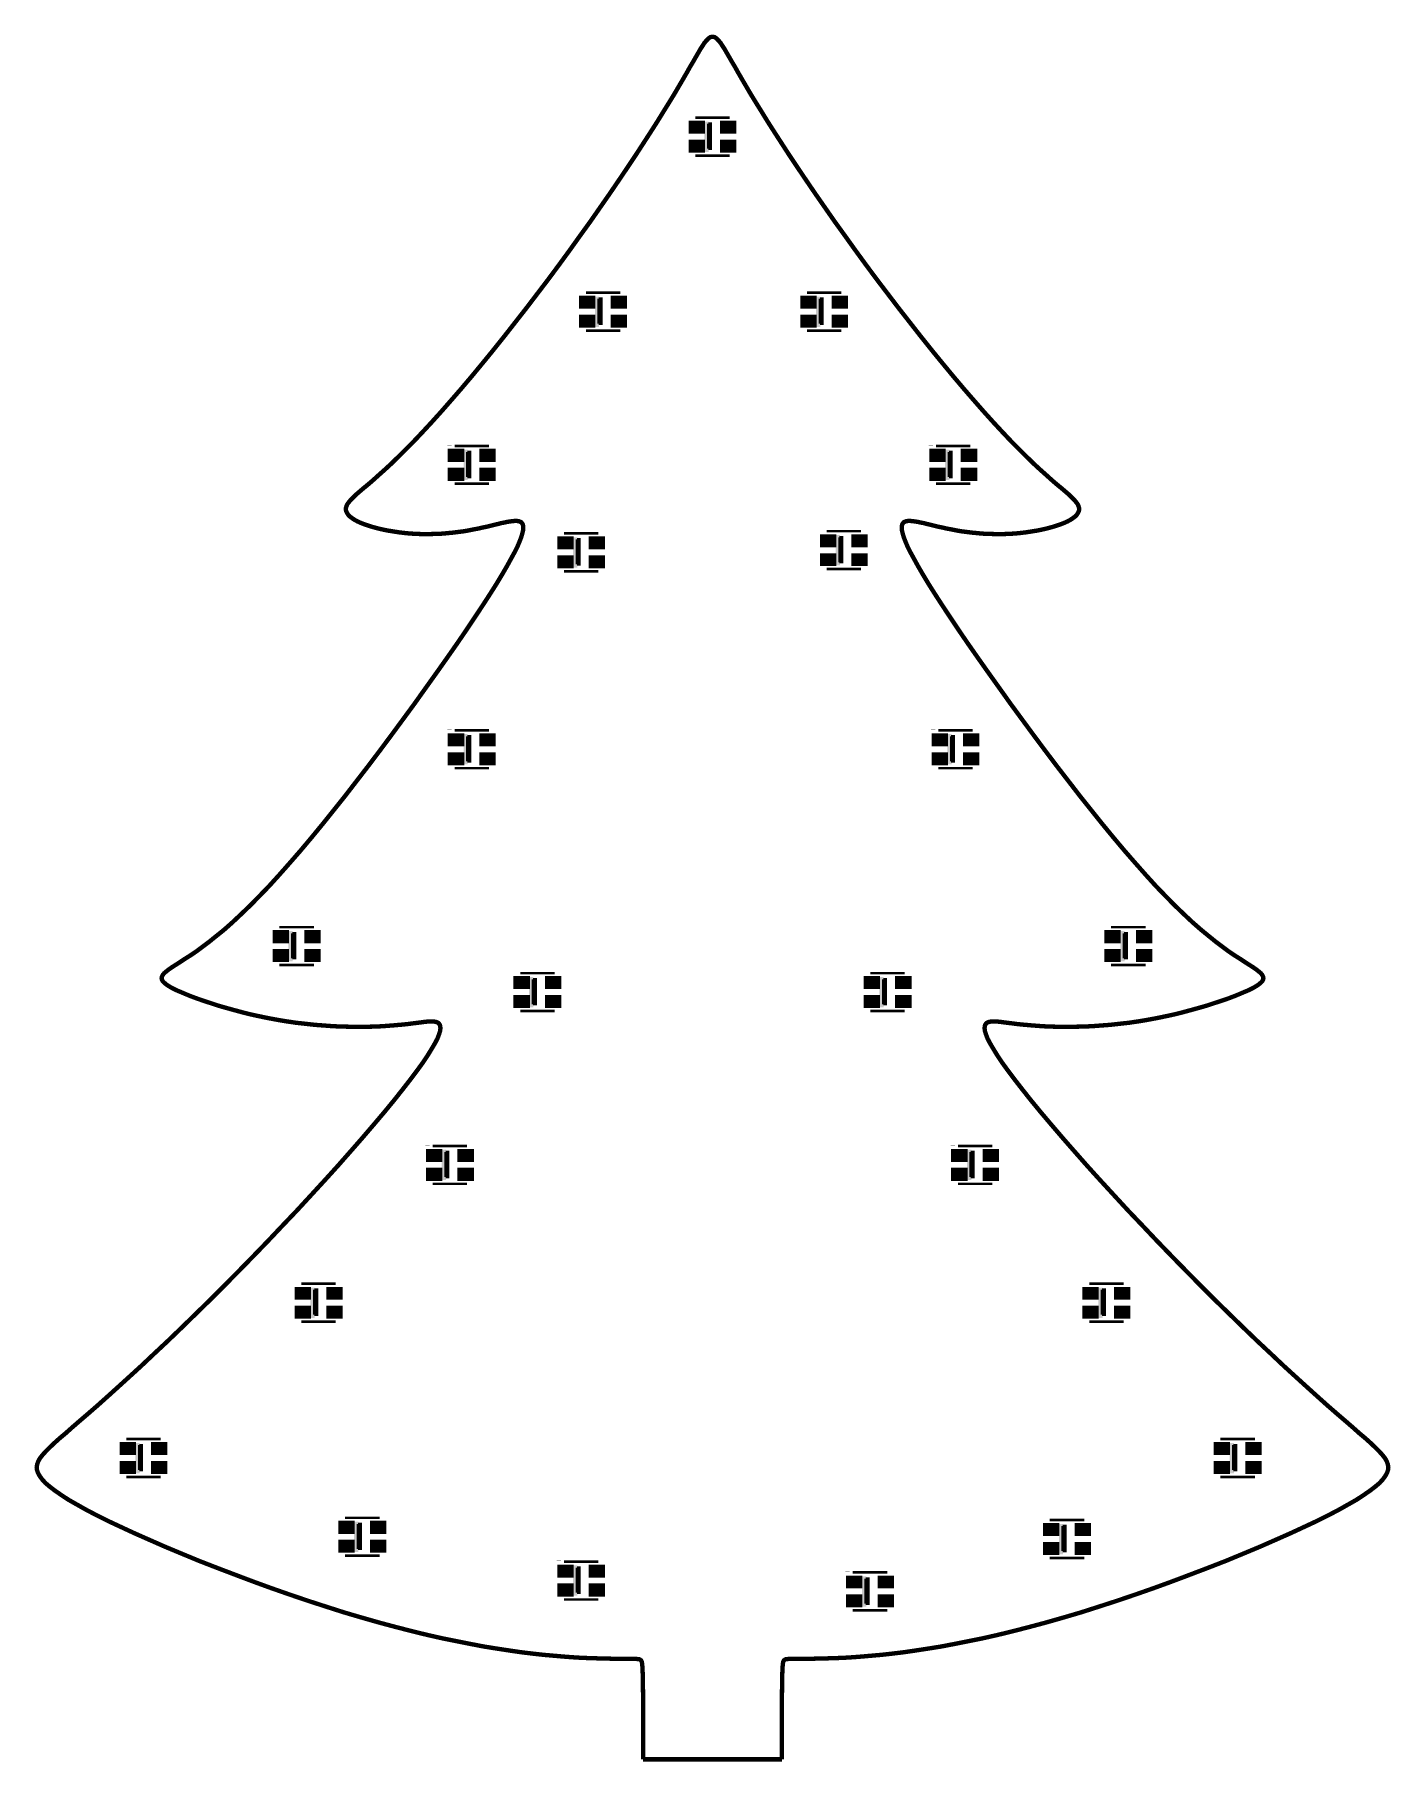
# Model space of a CAD drawing. Header units: millimetres. Extents: x -39 to 39, y 0 to 100.
import ezdxf

# ---------------------------------------------------------------- set-up
doc = ezdxf.new("R2010")
doc.units = ezdxf.units.MM
for name, color, linetype, true_color in [('BoardOutLine', 7, 'Continuous', 0xff00ff), ('Document', 7, 'Continuous', 0xffffff), ('TopLayer', 7, 'Continuous', 0xff0000), ('TopPasteMaskLayer', 7, 'Continuous', 0x808080), ('TopSilkLayer', 7, 'Continuous', 0xffcc00), ('TopSolderMaskLayer', 7, 'Continuous', 0x800080)]:
    doc.layers.add(name, color=color, linetype=linetype, true_color=true_color)

msp = doc.modelspace()

# ---------------------------------------------------------------- hatches: boundary and pattern name
at = {"layer": 'Document'}
for points in [[(-1.17, 94.68), (-1.17, 94.28), (-1.02, 94.28), (-0.97, 94.28), (-0.92, 94.33), (-0.92, 94.63), (-0.97, 94.68), (-1.07, 94.68), (-1.07, 94.63), (-0.97, 94.63), (-0.97, 94.33), (-1.12, 94.33), (-1.12, 94.68)], [(-0.8, 94.68), (-0.85, 94.63), (-0.85, 94.33), (-0.85, 94.33), (-0.8, 94.28), (-0.6, 94.28), (-0.6, 94.28), (-0.55, 94.33), (-0.55, 94.63), (-0.55, 94.63), (-0.6, 94.68), (-0.7, 94.68), (-0.7, 94.63), (-0.6, 94.63), (-0.6, 94.33), (-0.8, 94.33), (-0.8, 94.63), (-0.75, 94.63), (-0.75, 94.68)], [(-0.22, 94.86), (-0.22, 93.1), (-0.47, 93.1), (-0.47, 94.86)], [(0.56, 94.58), (0.8, 94.58), (0.8, 94.53), (0.56, 94.53)], [(0.65, 94.44), (0.65, 94.68), (0.71, 94.68), (0.71, 94.44)], [(0.95, 94.73), (0.95, 94.43), (1.1, 94.43), (1.1, 94.33), (1.15, 94.33), (1.15, 94.43), (1.25, 94.43), (1.25, 94.48), (1.15, 94.48), (1.15, 94.63), (1.1, 94.63), (1.1, 94.48), (1, 94.48), (1, 94.73)], [(-1.18, 93.32), (-0.94, 93.32), (-0.94, 93.27), (-1.18, 93.27)], [(-0.82, 93.6), (-0.58, 93.6), (-0.58, 93.42), (-0.79, 93.42), (-0.79, 93.31), (-0.58, 93.31), (-0.58, 93.26), (-0.82, 93.26), (-0.83, 93.26), (-0.83, 93.27), (-0.83, 93.46), (-0.61, 93.46), (-0.61, 93.56), (-0.83, 93.56), (-0.83, 93.6)], [(0.55, 93.63), (0.55, 93.23), (0.7, 93.23), (0.75, 93.23), (0.8, 93.28), (0.8, 93.58), (0.75, 93.63), (0.65, 93.63), (0.65, 93.58), (0.75, 93.58), (0.75, 93.28), (0.6, 93.28), (0.6, 93.63)], [(0.93, 93.23), (0.93, 93.28), (0.98, 93.28), (0.98, 93.58), (0.93, 93.58), (0.93, 93.63), (1.08, 93.63), (1.08, 93.58), (1.03, 93.58), (1.03, 93.28), (1.08, 93.28), (1.08, 93.23), (0.93, 93.23)], [(-7.52, 84.52), (-7.52, 84.12), (-7.37, 84.12), (-7.32, 84.12), (-7.27, 84.17), (-7.27, 84.47), (-7.32, 84.52), (-7.42, 84.52), (-7.42, 84.47), (-7.32, 84.47), (-7.32, 84.17), (-7.47, 84.17), (-7.47, 84.52)], [(-7.15, 84.52), (-7.2, 84.47), (-7.2, 84.17), (-7.2, 84.17), (-7.15, 84.12), (-6.95, 84.12), (-6.95, 84.12), (-6.9, 84.17), (-6.9, 84.47), (-6.9, 84.47), (-6.95, 84.52), (-7.05, 84.52), (-7.05, 84.47), (-6.95, 84.47), (-6.95, 84.17), (-7.15, 84.17), (-7.15, 84.47), (-7.1, 84.47), (-7.1, 84.52)], [(-6.58, 84.7), (-6.58, 82.94), (-6.82, 82.94), (-6.82, 84.7)], [(-5.79, 84.42), (-5.55, 84.42), (-5.55, 84.37), (-5.79, 84.37)], [(-5.7, 84.28), (-5.7, 84.52), (-5.65, 84.52), (-5.65, 84.28)], [(-5.4, 84.57), (-5.4, 84.27), (-5.25, 84.27), (-5.25, 84.17), (-5.2, 84.17), (-5.2, 84.27), (-5.1, 84.27), (-5.1, 84.32), (-5.2, 84.32), (-5.2, 84.47), (-5.25, 84.47), (-5.25, 84.32), (-5.35, 84.32), (-5.35, 84.57)], [(5.3, 84.52), (5.3, 84.12), (5.45, 84.12), (5.5, 84.12), (5.55, 84.17), (5.55, 84.47), (5.5, 84.52), (5.4, 84.52), (5.4, 84.47), (5.5, 84.47), (5.5, 84.17), (5.35, 84.17), (5.35, 84.52)], [(5.68, 84.52), (5.63, 84.47), (5.63, 84.17), (5.63, 84.17), (5.68, 84.12), (5.88, 84.12), (5.88, 84.12), (5.93, 84.17), (5.93, 84.47), (5.93, 84.47), (5.88, 84.52), (5.78, 84.52), (5.78, 84.47), (5.88, 84.47), (5.88, 84.17), (5.68, 84.17), (5.68, 84.47), (5.73, 84.47), (5.73, 84.52)], [(6.25, 84.7), (6.25, 82.94), (6, 82.94), (6, 84.7)], [(7.04, 84.42), (7.28, 84.42), (7.28, 84.37), (7.04, 84.37)], [(7.13, 84.28), (7.13, 84.52), (7.18, 84.52), (7.18, 84.28)], [(7.43, 84.57), (7.43, 84.27), (7.58, 84.27), (7.58, 84.17), (7.63, 84.17), (7.63, 84.27), (7.73, 84.27), (7.73, 84.32), (7.63, 84.32), (7.63, 84.47), (7.58, 84.47), (7.58, 84.32), (7.48, 84.32), (7.48, 84.57)], [(-7.17, 83.44), (-6.93, 83.44), (-6.93, 83.26), (-7.14, 83.26), (-7.14, 83.15), (-6.93, 83.15), (-6.93, 83.1), (-7.17, 83.1), (-7.18, 83.1), (-7.18, 83.11), (-7.18, 83.3), (-6.96, 83.3), (-6.96, 83.4), (-7.18, 83.4), (-7.18, 83.44)], [(-5.8, 83.47), (-5.8, 83.07), (-5.65, 83.07), (-5.6, 83.07), (-5.55, 83.12), (-5.55, 83.42), (-5.6, 83.47), (-5.7, 83.47), (-5.7, 83.42), (-5.6, 83.42), (-5.6, 83.12), (-5.75, 83.12), (-5.75, 83.47)], [(-5.42, 83.07), (-5.42, 83.12), (-5.38, 83.12), (-5.38, 83.42), (-5.42, 83.42), (-5.42, 83.47), (-5.28, 83.47), (-5.28, 83.42), (-5.32, 83.42), (-5.32, 83.12), (-5.28, 83.12), (-5.28, 83.07), (-5.42, 83.07)], [(5.66, 83.44), (5.9, 83.44), (5.9, 83.26), (5.69, 83.26), (5.69, 83.15), (5.9, 83.15), (5.9, 83.1), (5.66, 83.1), (5.65, 83.1), (5.65, 83.11), (5.65, 83.3), (5.87, 83.3), (5.87, 83.4), (5.65, 83.4), (5.65, 83.44)], [(7.03, 83.47), (7.03, 83.07), (7.18, 83.07), (7.23, 83.07), (7.28, 83.12), (7.28, 83.42), (7.23, 83.47), (7.13, 83.47), (7.13, 83.42), (7.23, 83.42), (7.23, 83.12), (7.08, 83.12), (7.08, 83.47)], [(7.4, 83.07), (7.4, 83.12), (7.45, 83.12), (7.45, 83.42), (7.4, 83.42), (7.4, 83.47), (7.55, 83.47), (7.55, 83.42), (7.5, 83.42), (7.5, 83.12), (7.55, 83.12), (7.55, 83.07), (7.4, 83.07)], [(-7.53, 83.16), (-7.29, 83.16), (-7.29, 83.11), (-7.53, 83.11)], [(5.3, 83.16), (5.54, 83.16), (5.54, 83.11), (5.3, 83.11)], [(-15.14, 75.63), (-15.14, 75.23), (-14.99, 75.23), (-14.94, 75.23), (-14.89, 75.28), (-14.89, 75.58), (-14.94, 75.63), (-15.04, 75.63), (-15.04, 75.58), (-14.94, 75.58), (-14.94, 75.28), (-15.09, 75.28), (-15.09, 75.63)], [(-14.77, 75.63), (-14.82, 75.58), (-14.82, 75.28), (-14.82, 75.28), (-14.77, 75.23), (-14.57, 75.23), (-14.57, 75.23), (-14.52, 75.28), (-14.52, 75.58), (-14.52, 75.58), (-14.57, 75.63), (-14.67, 75.63), (-14.67, 75.58), (-14.57, 75.58), (-14.57, 75.28), (-14.77, 75.28), (-14.77, 75.58), (-14.72, 75.58), (-14.72, 75.63)], [(-14.2, 75.81), (-14.2, 74.05), (-14.45, 74.05), (-14.45, 75.81)], [(-13.41, 75.53), (-13.17, 75.53), (-13.17, 75.48), (-13.41, 75.48)], [(-13.32, 75.39), (-13.32, 75.63), (-13.27, 75.63), (-13.27, 75.39)], [(-13.02, 75.68), (-13.02, 75.38), (-12.87, 75.38), (-12.87, 75.28), (-12.82, 75.28), (-12.82, 75.38), (-12.72, 75.38), (-12.72, 75.43), (-12.82, 75.43), (-12.82, 75.58), (-12.87, 75.58), (-12.87, 75.43), (-12.97, 75.43), (-12.97, 75.68)], [(12.8, 75.63), (12.8, 75.23), (12.95, 75.23), (13, 75.23), (13.05, 75.28), (13.05, 75.58), (13, 75.63), (12.9, 75.63), (12.9, 75.58), (13, 75.58), (13, 75.28), (12.85, 75.28), (12.85, 75.63)], [(13.17, 75.63), (13.12, 75.58), (13.12, 75.28), (13.12, 75.28), (13.17, 75.23), (13.37, 75.23), (13.37, 75.23), (13.42, 75.28), (13.42, 75.58), (13.42, 75.58), (13.37, 75.63), (13.27, 75.63), (13.27, 75.58), (13.37, 75.58), (13.37, 75.28), (13.17, 75.28), (13.17, 75.58), (13.22, 75.58), (13.22, 75.63)], [(13.75, 75.81), (13.75, 74.05), (13.5, 74.05), (13.5, 75.81)], [(14.53, 75.53), (14.77, 75.53), (14.77, 75.48), (14.53, 75.48)], [(14.63, 75.39), (14.63, 75.63), (14.68, 75.63), (14.68, 75.39)], [(14.92, 75.68), (14.92, 75.38), (15.07, 75.38), (15.07, 75.28), (15.12, 75.28), (15.12, 75.38), (15.22, 75.38), (15.22, 75.43), (15.12, 75.43), (15.12, 75.58), (15.07, 75.58), (15.07, 75.43), (14.97, 75.43), (14.97, 75.68)], [(-15.15, 74.27), (-14.91, 74.27), (-14.91, 74.22), (-15.15, 74.22)], [(-14.79, 74.55), (-14.55, 74.55), (-14.55, 74.37), (-14.76, 74.37), (-14.76, 74.26), (-14.55, 74.26), (-14.55, 74.21), (-14.79, 74.21), (-14.8, 74.21), (-14.8, 74.22), (-14.8, 74.41), (-14.58, 74.41), (-14.58, 74.51), (-14.8, 74.51), (-14.8, 74.55)], [(-13.42, 74.58), (-13.42, 74.18), (-13.27, 74.18), (-13.22, 74.18), (-13.17, 74.23), (-13.17, 74.53), (-13.22, 74.58), (-13.32, 74.58), (-13.32, 74.53), (-13.22, 74.53), (-13.22, 74.23), (-13.37, 74.23), (-13.37, 74.58)], [(-13.05, 74.18), (-13.05, 74.23), (-13, 74.23), (-13, 74.53), (-13.05, 74.53), (-13.05, 74.58), (-12.9, 74.58), (-12.9, 74.53), (-12.95, 74.53), (-12.95, 74.23), (-12.9, 74.23), (-12.9, 74.18), (-13.05, 74.18)], [(12.79, 74.27), (13.03, 74.27), (13.03, 74.22), (12.79, 74.22)], [(13.15, 74.55), (13.39, 74.55), (13.39, 74.37), (13.18, 74.37), (13.18, 74.26), (13.39, 74.26), (13.39, 74.21), (13.15, 74.21), (13.14, 74.21), (13.14, 74.22), (13.14, 74.41), (13.36, 74.41), (13.36, 74.51), (13.14, 74.51), (13.14, 74.55)], [(14.52, 74.58), (14.52, 74.18), (14.67, 74.18), (14.72, 74.18), (14.77, 74.23), (14.77, 74.53), (14.72, 74.58), (14.62, 74.58), (14.62, 74.53), (14.72, 74.53), (14.72, 74.23), (14.57, 74.23), (14.57, 74.58)], [(14.9, 74.18), (14.9, 74.23), (14.95, 74.23), (14.95, 74.53), (14.9, 74.53), (14.9, 74.58), (15.05, 74.58), (15.05, 74.53), (15, 74.53), (15, 74.23), (15.05, 74.23), (15.05, 74.18), (14.9, 74.18)], [(-8.79, 70.55), (-8.79, 70.15), (-8.64, 70.15), (-8.59, 70.15), (-8.54, 70.2), (-8.54, 70.5), (-8.59, 70.55), (-8.69, 70.55), (-8.69, 70.5), (-8.59, 70.5), (-8.59, 70.2), (-8.74, 70.2), (-8.74, 70.55)], [(-8.42, 70.55), (-8.47, 70.5), (-8.47, 70.2), (-8.47, 70.2), (-8.42, 70.15), (-8.22, 70.15), (-8.22, 70.15), (-8.17, 70.2), (-8.17, 70.5), (-8.17, 70.5), (-8.22, 70.55), (-8.32, 70.55), (-8.32, 70.5), (-8.22, 70.5), (-8.22, 70.2), (-8.42, 70.2), (-8.42, 70.5), (-8.37, 70.5), (-8.37, 70.55)], [(-7.85, 70.73), (-7.85, 68.97), (-8.09, 68.97), (-8.09, 70.73)], [(-7.06, 70.45), (-6.82, 70.45), (-6.82, 70.4), (-7.06, 70.4)], [(-6.97, 70.31), (-6.97, 70.55), (-6.92, 70.55), (-6.92, 70.31)], [(-6.67, 70.6), (-6.67, 70.3), (-6.52, 70.3), (-6.52, 70.2), (-6.47, 70.2), (-6.47, 70.3), (-6.37, 70.3), (-6.37, 70.35), (-6.47, 70.35), (-6.47, 70.5), (-6.52, 70.5), (-6.52, 70.35), (-6.62, 70.35), (-6.62, 70.6)], [(6.45, 70.68), (6.45, 70.28), (6.6, 70.28), (6.65, 70.28), (6.7, 70.33), (6.7, 70.63), (6.65, 70.68), (6.55, 70.68), (6.55, 70.63), (6.65, 70.63), (6.65, 70.33), (6.5, 70.33), (6.5, 70.68)], [(6.82, 70.68), (6.77, 70.63), (6.77, 70.33), (6.77, 70.33), (6.82, 70.28), (7.02, 70.28), (7.02, 70.28), (7.07, 70.33), (7.07, 70.63), (7.07, 70.63), (7.02, 70.68), (6.92, 70.68), (6.92, 70.63), (7.02, 70.63), (7.02, 70.33), (6.82, 70.33), (6.82, 70.63), (6.87, 70.63), (6.87, 70.68)], [(7.4, 70.86), (7.4, 69.1), (7.15, 69.1), (7.15, 70.86)], [(8.18, 70.58), (8.42, 70.58), (8.42, 70.53), (8.18, 70.53)], [(8.28, 70.43), (8.28, 70.67), (8.33, 70.67), (8.33, 70.43)], [(8.57, 70.73), (8.57, 70.43), (8.72, 70.43), (8.72, 70.33), (8.77, 70.33), (8.77, 70.43), (8.87, 70.43), (8.87, 70.48), (8.77, 70.48), (8.77, 70.63), (8.72, 70.63), (8.72, 70.48), (8.62, 70.48), (8.62, 70.73)], [(-8.8, 69.19), (-8.56, 69.19), (-8.56, 69.14), (-8.8, 69.14)], [(-8.44, 69.47), (-8.2, 69.47), (-8.2, 69.29), (-8.41, 69.29), (-8.41, 69.18), (-8.2, 69.18), (-8.2, 69.13), (-8.44, 69.13), (-8.45, 69.13), (-8.45, 69.14), (-8.45, 69.33), (-8.23, 69.33), (-8.23, 69.43), (-8.45, 69.43), (-8.45, 69.47)], [(-7.07, 69.5), (-7.07, 69.1), (-6.92, 69.1), (-6.87, 69.1), (-6.82, 69.15), (-6.82, 69.45), (-6.87, 69.5), (-6.97, 69.5), (-6.97, 69.45), (-6.87, 69.45), (-6.87, 69.15), (-7.02, 69.15), (-7.02, 69.5)], [(-6.69, 69.1), (-6.69, 69.15), (-6.65, 69.15), (-6.65, 69.45), (-6.69, 69.45), (-6.69, 69.5), (-6.55, 69.5), (-6.55, 69.45), (-6.59, 69.45), (-6.59, 69.15), (-6.55, 69.15), (-6.55, 69.1), (-6.69, 69.1)], [(6.44, 69.31), (6.68, 69.31), (6.68, 69.26), (6.44, 69.26)], [(6.8, 69.6), (7.04, 69.6), (7.04, 69.42), (6.83, 69.42), (6.83, 69.31), (7.04, 69.31), (7.04, 69.26), (6.8, 69.26), (6.79, 69.26), (6.79, 69.27), (6.79, 69.46), (7.01, 69.46), (7.01, 69.56), (6.79, 69.56), (6.79, 69.6)], [(8.17, 69.63), (8.17, 69.23), (8.32, 69.23), (8.37, 69.23), (8.42, 69.28), (8.42, 69.58), (8.37, 69.63), (8.27, 69.63), (8.27, 69.58), (8.37, 69.58), (8.37, 69.28), (8.22, 69.28), (8.22, 69.63)], [(8.55, 69.23), (8.55, 69.28), (8.6, 69.28), (8.6, 69.58), (8.55, 69.58), (8.55, 69.63), (8.7, 69.63), (8.7, 69.58), (8.65, 69.58), (8.65, 69.28), (8.7, 69.28), (8.7, 69.23), (8.55, 69.23)], [(-14.2, 59.3), (-14.2, 57.54), (-14.45, 57.54), (-14.45, 59.3)], [(-13.02, 59.17), (-13.02, 58.87), (-12.87, 58.87), (-12.87, 58.77), (-12.82, 58.77), (-12.82, 58.87), (-12.72, 58.87), (-12.72, 58.92), (-12.82, 58.92), (-12.82, 59.07), (-12.87, 59.07), (-12.87, 58.92), (-12.97, 58.92), (-12.97, 59.17)], [(13.87, 59.3), (13.87, 57.54), (13.62, 57.54), (13.62, 59.3)], [(15.05, 59.17), (15.05, 58.87), (15.2, 58.87), (15.2, 58.77), (15.25, 58.77), (15.25, 58.87), (15.35, 58.87), (15.35, 58.92), (15.25, 58.92), (15.25, 59.07), (15.2, 59.07), (15.2, 58.92), (15.1, 58.92), (15.1, 59.17)], [(-15.14, 59.12), (-15.14, 58.72), (-14.99, 58.72), (-14.94, 58.72), (-14.89, 58.77), (-14.89, 59.07), (-14.94, 59.12), (-15.04, 59.12), (-15.04, 59.07), (-14.94, 59.07), (-14.94, 58.77), (-15.09, 58.77), (-15.09, 59.12)], [(-14.77, 59.12), (-14.82, 59.07), (-14.82, 58.77), (-14.82, 58.77), (-14.77, 58.72), (-14.57, 58.72), (-14.57, 58.72), (-14.52, 58.77), (-14.52, 59.07), (-14.52, 59.07), (-14.57, 59.12), (-14.67, 59.12), (-14.67, 59.07), (-14.57, 59.07), (-14.57, 58.77), (-14.77, 58.77), (-14.77, 59.07), (-14.72, 59.07), (-14.72, 59.12)], [(-13.41, 59.02), (-13.17, 59.02), (-13.17, 58.97), (-13.41, 58.97)], [(-13.32, 58.88), (-13.32, 59.12), (-13.27, 59.12), (-13.27, 58.88)], [(12.92, 59.12), (12.92, 58.72), (13.07, 58.72), (13.12, 58.72), (13.17, 58.77), (13.17, 59.07), (13.12, 59.12), (13.02, 59.12), (13.02, 59.07), (13.12, 59.07), (13.12, 58.77), (12.97, 58.77), (12.97, 59.12)], [(13.3, 59.12), (13.25, 59.07), (13.25, 58.77), (13.25, 58.77), (13.3, 58.72), (13.5, 58.72), (13.5, 58.72), (13.55, 58.77), (13.55, 59.07), (13.55, 59.07), (13.5, 59.12), (13.4, 59.12), (13.4, 59.07), (13.5, 59.07), (13.5, 58.77), (13.3, 58.77), (13.3, 59.07), (13.35, 59.07), (13.35, 59.12)], [(14.66, 59.02), (14.9, 59.02), (14.9, 58.97), (14.66, 58.97)], [(14.75, 58.88), (14.75, 59.12), (14.8, 59.12), (14.8, 58.88)], [(-15.15, 57.76), (-14.91, 57.76), (-14.91, 57.71), (-15.15, 57.71)], [(-14.79, 58.04), (-14.55, 58.04), (-14.55, 57.86), (-14.76, 57.86), (-14.76, 57.75), (-14.55, 57.75), (-14.55, 57.7), (-14.79, 57.7), (-14.8, 57.7), (-14.8, 57.71), (-14.8, 57.9), (-14.58, 57.9), (-14.58, 58), (-14.8, 58), (-14.8, 58.04)], [(-13.42, 58.07), (-13.42, 57.67), (-13.27, 57.67), (-13.22, 57.67), (-13.17, 57.72), (-13.17, 58.02), (-13.22, 58.07), (-13.32, 58.07), (-13.32, 58.02), (-13.22, 58.02), (-13.22, 57.72), (-13.37, 57.72), (-13.37, 58.07)], [(-13.05, 57.67), (-13.05, 57.72), (-13, 57.72), (-13, 58.02), (-13.05, 58.02), (-13.05, 58.07), (-12.9, 58.07), (-12.9, 58.02), (-12.95, 58.02), (-12.95, 57.72), (-12.9, 57.72), (-12.9, 57.67), (-13.05, 57.67)], [(12.92, 57.76), (13.16, 57.76), (13.16, 57.71), (12.92, 57.71)], [(13.28, 58.04), (13.52, 58.04), (13.52, 57.86), (13.31, 57.86), (13.31, 57.75), (13.52, 57.75), (13.52, 57.7), (13.28, 57.7), (13.27, 57.7), (13.27, 57.71), (13.27, 57.9), (13.49, 57.9), (13.49, 58), (13.27, 58), (13.27, 58.04)], [(14.65, 58.07), (14.65, 57.67), (14.8, 57.67), (14.85, 57.67), (14.9, 57.72), (14.9, 58.02), (14.85, 58.07), (14.75, 58.07), (14.75, 58.02), (14.85, 58.02), (14.85, 57.72), (14.7, 57.72), (14.7, 58.07)], [(15.02, 57.67), (15.02, 57.72), (15.07, 57.72), (15.07, 58.02), (15.02, 58.02), (15.02, 58.07), (15.17, 58.07), (15.17, 58.02), (15.12, 58.02), (15.12, 57.72), (15.17, 57.72), (15.17, 57.67), (15.02, 57.67)], [(-25.31, 47.69), (-25.31, 47.29), (-25.16, 47.29), (-25.11, 47.29), (-25.06, 47.34), (-25.06, 47.64), (-25.11, 47.69), (-25.21, 47.69), (-25.21, 47.64), (-25.11, 47.64), (-25.11, 47.34), (-25.26, 47.34), (-25.26, 47.69)], [(-24.93, 47.69), (-24.98, 47.64), (-24.98, 47.34), (-24.98, 47.34), (-24.93, 47.29), (-24.73, 47.29), (-24.73, 47.29), (-24.68, 47.34), (-24.68, 47.64), (-24.68, 47.64), (-24.73, 47.69), (-24.83, 47.69), (-24.83, 47.64), (-24.73, 47.64), (-24.73, 47.34), (-24.93, 47.34), (-24.93, 47.64), (-24.88, 47.64), (-24.88, 47.69)], [(-24.36, 47.87), (-24.36, 46.11), (-24.61, 46.11), (-24.61, 47.87)], [(-23.57, 47.59), (-23.33, 47.59), (-23.33, 47.54), (-23.57, 47.54)], [(-23.48, 47.45), (-23.48, 47.69), (-23.43, 47.69), (-23.43, 47.45)], [(-23.18, 47.74), (-23.18, 47.44), (-23.03, 47.44), (-23.03, 47.34), (-22.98, 47.34), (-22.98, 47.44), (-22.88, 47.44), (-22.88, 47.49), (-22.98, 47.49), (-22.98, 47.64), (-23.03, 47.64), (-23.03, 47.49), (-23.13, 47.49), (-23.13, 47.74)], [(22.96, 47.69), (22.96, 47.29), (23.11, 47.29), (23.16, 47.29), (23.21, 47.34), (23.21, 47.64), (23.16, 47.69), (23.06, 47.69), (23.06, 47.64), (23.16, 47.64), (23.16, 47.34), (23.01, 47.34), (23.01, 47.69)], [(23.33, 47.69), (23.28, 47.64), (23.28, 47.34), (23.28, 47.34), (23.33, 47.29), (23.53, 47.29), (23.53, 47.29), (23.58, 47.34), (23.58, 47.64), (23.58, 47.64), (23.53, 47.69), (23.43, 47.69), (23.43, 47.64), (23.53, 47.64), (23.53, 47.34), (23.33, 47.34), (23.33, 47.64), (23.38, 47.64), (23.38, 47.69)], [(23.91, 47.87), (23.91, 46.11), (23.66, 46.11), (23.66, 47.87)], [(24.69, 47.59), (24.93, 47.59), (24.93, 47.54), (24.69, 47.54)], [(24.79, 47.45), (24.79, 47.69), (24.84, 47.69), (24.84, 47.45)], [(25.08, 47.74), (25.08, 47.44), (25.23, 47.44), (25.23, 47.34), (25.28, 47.34), (25.28, 47.44), (25.38, 47.44), (25.38, 47.49), (25.28, 47.49), (25.28, 47.64), (25.23, 47.64), (25.23, 47.49), (25.13, 47.49), (25.13, 47.74)], [(-25.31, 46.33), (-25.07, 46.33), (-25.07, 46.28), (-25.31, 46.28)], [(-24.95, 46.61), (-24.71, 46.61), (-24.71, 46.43), (-24.92, 46.43), (-24.92, 46.32), (-24.71, 46.32), (-24.71, 46.27), (-24.95, 46.27), (-24.96, 46.27), (-24.96, 46.28), (-24.96, 46.47), (-24.74, 46.47), (-24.74, 46.57), (-24.96, 46.57), (-24.96, 46.61)], [(-23.58, 46.64), (-23.58, 46.24), (-23.43, 46.24), (-23.38, 46.24), (-23.33, 46.29), (-23.33, 46.59), (-23.38, 46.64), (-23.48, 46.64), (-23.48, 46.59), (-23.38, 46.59), (-23.38, 46.29), (-23.53, 46.29), (-23.53, 46.64)], [(-23.21, 46.24), (-23.21, 46.29), (-23.16, 46.29), (-23.16, 46.59), (-23.21, 46.59), (-23.21, 46.64), (-23.06, 46.64), (-23.06, 46.59), (-23.11, 46.59), (-23.11, 46.29), (-23.06, 46.29), (-23.06, 46.24), (-23.21, 46.24)], [(22.95, 46.33), (23.19, 46.33), (23.19, 46.28), (22.95, 46.28)], [(23.31, 46.61), (23.55, 46.61), (23.55, 46.43), (23.34, 46.43), (23.34, 46.32), (23.55, 46.32), (23.55, 46.27), (23.31, 46.27), (23.3, 46.27), (23.3, 46.28), (23.3, 46.47), (23.52, 46.47), (23.52, 46.57), (23.3, 46.57), (23.3, 46.61)], [(24.68, 46.64), (24.68, 46.24), (24.83, 46.24), (24.88, 46.24), (24.93, 46.29), (24.93, 46.59), (24.88, 46.64), (24.78, 46.64), (24.78, 46.59), (24.88, 46.59), (24.88, 46.29), (24.73, 46.29), (24.73, 46.64)], [(25.06, 46.24), (25.06, 46.29), (25.11, 46.29), (25.11, 46.59), (25.06, 46.59), (25.06, 46.64), (25.21, 46.64), (25.21, 46.59), (25.16, 46.59), (25.16, 46.29), (25.21, 46.29), (25.21, 46.24), (25.06, 46.24)], [(-10.39, 45.2), (-10.39, 43.44), (-10.64, 43.44), (-10.64, 45.2)], [(9.94, 45.2), (9.94, 43.44), (9.69, 43.44), (9.69, 45.2)], [(-11.33, 45.02), (-11.33, 44.62), (-11.18, 44.62), (-11.13, 44.62), (-11.08, 44.67), (-11.08, 44.97), (-11.13, 45.02), (-11.23, 45.02), (-11.23, 44.97), (-11.13, 44.97), (-11.13, 44.67), (-11.28, 44.67), (-11.28, 45.02)], [(-10.96, 45.02), (-11.01, 44.97), (-11.01, 44.67), (-11.01, 44.67), (-10.96, 44.62), (-10.76, 44.62), (-10.76, 44.62), (-10.71, 44.67), (-10.71, 44.97), (-10.71, 44.97), (-10.76, 45.02), (-10.86, 45.02), (-10.86, 44.97), (-10.76, 44.97), (-10.76, 44.67), (-10.96, 44.67), (-10.96, 44.97), (-10.91, 44.97), (-10.91, 45.02)], [(-9.6, 44.92), (-9.36, 44.92), (-9.36, 44.87), (-9.6, 44.87)], [(-9.51, 44.78), (-9.51, 45.02), (-9.46, 45.02), (-9.46, 44.78)], [(-9.21, 45.07), (-9.21, 44.77), (-9.06, 44.77), (-9.06, 44.67), (-9.01, 44.67), (-9.01, 44.77), (-8.91, 44.77), (-8.91, 44.82), (-9.01, 44.82), (-9.01, 44.97), (-9.06, 44.97), (-9.06, 44.82), (-9.16, 44.82), (-9.16, 45.07)], [(8.99, 45.02), (8.99, 44.62), (9.14, 44.62), (9.19, 44.62), (9.24, 44.67), (9.24, 44.97), (9.19, 45.02), (9.09, 45.02), (9.09, 44.97), (9.19, 44.97), (9.19, 44.67), (9.04, 44.67), (9.04, 45.02)], [(9.36, 45.02), (9.31, 44.97), (9.31, 44.67), (9.31, 44.67), (9.36, 44.62), (9.56, 44.62), (9.56, 44.62), (9.61, 44.67), (9.61, 44.97), (9.61, 44.97), (9.56, 45.02), (9.46, 45.02), (9.46, 44.97), (9.56, 44.97), (9.56, 44.67), (9.36, 44.67), (9.36, 44.97), (9.41, 44.97), (9.41, 45.02)], [(10.72, 44.92), (10.96, 44.92), (10.96, 44.87), (10.72, 44.87)], [(10.82, 44.78), (10.82, 45.02), (10.87, 45.02), (10.87, 44.78)], [(11.11, 45.07), (11.11, 44.77), (11.26, 44.77), (11.26, 44.67), (11.31, 44.67), (11.31, 44.77), (11.41, 44.77), (11.41, 44.82), (11.31, 44.82), (11.31, 44.97), (11.26, 44.97), (11.26, 44.82), (11.16, 44.82), (11.16, 45.07)], [(-11.34, 43.66), (-11.1, 43.66), (-11.1, 43.61), (-11.34, 43.61)], [(-10.98, 43.94), (-10.74, 43.94), (-10.74, 43.76), (-10.95, 43.76), (-10.95, 43.65), (-10.74, 43.65), (-10.74, 43.6), (-10.98, 43.6), (-10.99, 43.6), (-10.99, 43.61), (-10.99, 43.8), (-10.77, 43.8), (-10.77, 43.9), (-10.99, 43.9), (-10.99, 43.94)], [(-9.61, 43.97), (-9.61, 43.57), (-9.46, 43.57), (-9.41, 43.57), (-9.36, 43.62), (-9.36, 43.92), (-9.41, 43.97), (-9.51, 43.97), (-9.51, 43.92), (-9.41, 43.92), (-9.41, 43.62), (-9.56, 43.62), (-9.56, 43.97)], [(-9.24, 43.57), (-9.24, 43.62), (-9.19, 43.62), (-9.19, 43.92), (-9.24, 43.92), (-9.24, 43.97), (-9.09, 43.97), (-9.09, 43.92), (-9.14, 43.92), (-9.14, 43.62), (-9.09, 43.62), (-9.09, 43.57), (-9.24, 43.57)], [(8.98, 43.66), (9.22, 43.66), (9.22, 43.61), (8.98, 43.61)], [(9.34, 43.94), (9.58, 43.94), (9.58, 43.76), (9.37, 43.76), (9.37, 43.65), (9.58, 43.65), (9.58, 43.6), (9.34, 43.6), (9.33, 43.6), (9.33, 43.61), (9.33, 43.8), (9.55, 43.8), (9.55, 43.9), (9.33, 43.9), (9.33, 43.94)], [(10.71, 43.97), (10.71, 43.57), (10.86, 43.57), (10.91, 43.57), (10.96, 43.62), (10.96, 43.92), (10.91, 43.97), (10.81, 43.97), (10.81, 43.92), (10.91, 43.92), (10.91, 43.62), (10.76, 43.62), (10.76, 43.97)], [(11.09, 43.57), (11.09, 43.62), (11.14, 43.62), (11.14, 43.92), (11.09, 43.92), (11.09, 43.97), (11.24, 43.97), (11.24, 43.92), (11.19, 43.92), (11.19, 43.62), (11.24, 43.62), (11.24, 43.57), (11.09, 43.57)], [(-15.47, 35.17), (-15.47, 33.41), (-15.72, 33.41), (-15.72, 35.17)], [(15.02, 35.17), (15.02, 33.41), (14.77, 33.41), (14.77, 35.17)], [(-16.41, 34.99), (-16.41, 34.59), (-16.26, 34.59), (-16.21, 34.59), (-16.16, 34.64), (-16.16, 34.94), (-16.21, 34.99), (-16.31, 34.99), (-16.31, 34.94), (-16.21, 34.94), (-16.21, 34.64), (-16.36, 34.64), (-16.36, 34.99)], [(-16.04, 34.99), (-16.09, 34.94), (-16.09, 34.64), (-16.09, 34.64), (-16.04, 34.59), (-15.84, 34.59), (-15.84, 34.59), (-15.79, 34.64), (-15.79, 34.94), (-15.79, 34.94), (-15.84, 34.99), (-15.94, 34.99), (-15.94, 34.94), (-15.84, 34.94), (-15.84, 34.64), (-16.04, 34.64), (-16.04, 34.94), (-15.99, 34.94), (-15.99, 34.99)], [(-14.68, 34.89), (-14.44, 34.89), (-14.44, 34.84), (-14.68, 34.84)], [(-14.59, 34.75), (-14.59, 34.99), (-14.54, 34.99), (-14.54, 34.75)], [(-14.29, 35.04), (-14.29, 34.74), (-14.14, 34.74), (-14.14, 34.64), (-14.09, 34.64), (-14.09, 34.74), (-13.99, 34.74), (-13.99, 34.79), (-14.09, 34.79), (-14.09, 34.94), (-14.14, 34.94), (-14.14, 34.79), (-14.24, 34.79), (-14.24, 35.04)], [(14.07, 34.99), (14.07, 34.59), (14.22, 34.59), (14.27, 34.59), (14.32, 34.64), (14.32, 34.94), (14.27, 34.99), (14.17, 34.99), (14.17, 34.94), (14.27, 34.94), (14.27, 34.64), (14.12, 34.64), (14.12, 34.99)], [(14.44, 34.99), (14.39, 34.94), (14.39, 34.64), (14.39, 34.64), (14.44, 34.59), (14.64, 34.59), (14.64, 34.59), (14.69, 34.64), (14.69, 34.94), (14.69, 34.94), (14.64, 34.99), (14.54, 34.99), (14.54, 34.94), (14.64, 34.94), (14.64, 34.64), (14.44, 34.64), (14.44, 34.94), (14.49, 34.94), (14.49, 34.99)], [(15.8, 34.89), (16.04, 34.89), (16.04, 34.84), (15.8, 34.84)], [(15.9, 34.75), (15.9, 34.99), (15.95, 34.99), (15.95, 34.75)], [(16.19, 35.04), (16.19, 34.74), (16.34, 34.74), (16.34, 34.64), (16.39, 34.64), (16.39, 34.74), (16.49, 34.74), (16.49, 34.79), (16.39, 34.79), (16.39, 34.94), (16.34, 34.94), (16.34, 34.79), (16.24, 34.79), (16.24, 35.04)], [(-16.42, 33.63), (-16.18, 33.63), (-16.18, 33.58), (-16.42, 33.58)], [(-16.06, 33.91), (-15.82, 33.91), (-15.82, 33.73), (-16.03, 33.73), (-16.03, 33.62), (-15.82, 33.62), (-15.82, 33.57), (-16.06, 33.57), (-16.07, 33.57), (-16.07, 33.58), (-16.07, 33.77), (-15.85, 33.77), (-15.85, 33.87), (-16.07, 33.87), (-16.07, 33.91)], [(-14.69, 33.94), (-14.69, 33.54), (-14.54, 33.54), (-14.49, 33.54), (-14.44, 33.59), (-14.44, 33.89), (-14.49, 33.94), (-14.59, 33.94), (-14.59, 33.89), (-14.49, 33.89), (-14.49, 33.59), (-14.64, 33.59), (-14.64, 33.94)], [(-14.32, 33.54), (-14.32, 33.59), (-14.27, 33.59), (-14.27, 33.89), (-14.32, 33.89), (-14.32, 33.94), (-14.17, 33.94), (-14.17, 33.89), (-14.22, 33.89), (-14.22, 33.59), (-14.17, 33.59), (-14.17, 33.54), (-14.32, 33.54)], [(14.06, 33.63), (14.3, 33.63), (14.3, 33.58), (14.06, 33.58)], [(14.42, 33.91), (14.66, 33.91), (14.66, 33.73), (14.45, 33.73), (14.45, 33.62), (14.66, 33.62), (14.66, 33.57), (14.42, 33.57), (14.41, 33.57), (14.41, 33.58), (14.41, 33.77), (14.63, 33.77), (14.63, 33.87), (14.41, 33.87), (14.41, 33.91)], [(15.79, 33.94), (15.79, 33.54), (15.94, 33.54), (15.99, 33.54), (16.04, 33.59), (16.04, 33.89), (15.99, 33.94), (15.89, 33.94), (15.89, 33.89), (15.99, 33.89), (15.99, 33.59), (15.84, 33.59), (15.84, 33.94)], [(16.17, 33.54), (16.17, 33.59), (16.22, 33.59), (16.22, 33.89), (16.17, 33.89), (16.17, 33.94), (16.32, 33.94), (16.32, 33.89), (16.27, 33.89), (16.27, 33.59), (16.32, 33.59), (16.32, 33.54), (16.17, 33.54)], [(-23.09, 27.17), (-23.09, 25.41), (-23.34, 25.41), (-23.34, 27.17)], [(22.64, 27.17), (22.64, 25.41), (22.39, 25.41), (22.39, 27.17)], [(-24.04, 26.99), (-24.04, 26.59), (-23.89, 26.59), (-23.84, 26.59), (-23.79, 26.64), (-23.79, 26.94), (-23.84, 26.99), (-23.94, 26.99), (-23.94, 26.94), (-23.84, 26.94), (-23.84, 26.64), (-23.99, 26.64), (-23.99, 26.99)], [(-23.66, 26.99), (-23.71, 26.94), (-23.71, 26.64), (-23.71, 26.64), (-23.66, 26.59), (-23.46, 26.59), (-23.46, 26.59), (-23.41, 26.64), (-23.41, 26.94), (-23.41, 26.94), (-23.46, 26.99), (-23.56, 26.99), (-23.56, 26.94), (-23.46, 26.94), (-23.46, 26.64), (-23.66, 26.64), (-23.66, 26.94), (-23.61, 26.94), (-23.61, 26.99)], [(-22.3, 26.89), (-22.06, 26.89), (-22.06, 26.84), (-22.3, 26.84)], [(-22.21, 26.74), (-22.21, 26.98), (-22.16, 26.98), (-22.16, 26.74)], [(-21.91, 27.04), (-21.91, 26.74), (-21.76, 26.74), (-21.76, 26.64), (-21.71, 26.64), (-21.71, 26.74), (-21.61, 26.74), (-21.61, 26.79), (-21.71, 26.79), (-21.71, 26.94), (-21.76, 26.94), (-21.76, 26.79), (-21.86, 26.79), (-21.86, 27.04)], [(21.69, 26.99), (21.69, 26.59), (21.84, 26.59), (21.89, 26.59), (21.94, 26.64), (21.94, 26.94), (21.89, 26.99), (21.79, 26.99), (21.79, 26.94), (21.89, 26.94), (21.89, 26.64), (21.74, 26.64), (21.74, 26.99)], [(22.06, 26.99), (22.01, 26.94), (22.01, 26.64), (22.01, 26.64), (22.06, 26.59), (22.26, 26.59), (22.26, 26.59), (22.31, 26.64), (22.31, 26.94), (22.31, 26.94), (22.26, 26.99), (22.16, 26.99), (22.16, 26.94), (22.26, 26.94), (22.26, 26.64), (22.06, 26.64), (22.06, 26.94), (22.11, 26.94), (22.11, 26.99)], [(23.42, 26.89), (23.66, 26.89), (23.66, 26.84), (23.42, 26.84)], [(23.52, 26.74), (23.52, 26.98), (23.57, 26.98), (23.57, 26.74)], [(23.81, 27.04), (23.81, 26.74), (23.96, 26.74), (23.96, 26.64), (24.01, 26.64), (24.01, 26.74), (24.11, 26.74), (24.11, 26.79), (24.01, 26.79), (24.01, 26.94), (23.96, 26.94), (23.96, 26.79), (23.86, 26.79), (23.86, 27.04)], [(-24.04, 25.62), (-23.8, 25.62), (-23.8, 25.57), (-24.04, 25.57)], [(-23.68, 25.91), (-23.44, 25.91), (-23.44, 25.73), (-23.65, 25.73), (-23.65, 25.62), (-23.44, 25.62), (-23.44, 25.57), (-23.68, 25.57), (-23.69, 25.57), (-23.69, 25.58), (-23.69, 25.77), (-23.47, 25.77), (-23.47, 25.87), (-23.69, 25.87), (-23.69, 25.91)], [(-22.31, 25.94), (-22.31, 25.54), (-22.16, 25.54), (-22.11, 25.54), (-22.06, 25.59), (-22.06, 25.89), (-22.11, 25.94), (-22.21, 25.94), (-22.21, 25.89), (-22.11, 25.89), (-22.11, 25.59), (-22.26, 25.59), (-22.26, 25.94)], [(-21.94, 25.54), (-21.94, 25.59), (-21.89, 25.59), (-21.89, 25.89), (-21.94, 25.89), (-21.94, 25.94), (-21.79, 25.94), (-21.79, 25.89), (-21.84, 25.89), (-21.84, 25.59), (-21.79, 25.59), (-21.79, 25.54), (-21.94, 25.54)], [(21.68, 25.62), (21.92, 25.62), (21.92, 25.57), (21.68, 25.57)], [(22.04, 25.91), (22.28, 25.91), (22.28, 25.73), (22.07, 25.73), (22.07, 25.62), (22.28, 25.62), (22.28, 25.57), (22.04, 25.57), (22.03, 25.57), (22.03, 25.58), (22.03, 25.77), (22.25, 25.77), (22.25, 25.87), (22.03, 25.87), (22.03, 25.91)], [(23.41, 25.94), (23.41, 25.54), (23.56, 25.54), (23.61, 25.54), (23.66, 25.59), (23.66, 25.89), (23.61, 25.94), (23.51, 25.94), (23.51, 25.89), (23.61, 25.89), (23.61, 25.59), (23.46, 25.59), (23.46, 25.94)], [(23.79, 25.54), (23.79, 25.59), (23.84, 25.59), (23.84, 25.89), (23.79, 25.89), (23.79, 25.94), (23.94, 25.94), (23.94, 25.89), (23.89, 25.89), (23.89, 25.59), (23.94, 25.59), (23.94, 25.54), (23.79, 25.54)], [(-33.25, 18.15), (-33.25, 16.39), (-33.5, 16.39), (-33.5, 18.15)], [(30.26, 18.15), (30.26, 16.39), (30.01, 16.39), (30.01, 18.15)], [(-34.2, 17.97), (-34.2, 17.57), (-34.05, 17.57), (-34, 17.57), (-33.95, 17.62), (-33.95, 17.92), (-34, 17.97), (-34.1, 17.97), (-34.1, 17.92), (-34, 17.92), (-34, 17.62), (-34.15, 17.62), (-34.15, 17.97)], [(-33.82, 17.97), (-33.87, 17.92), (-33.87, 17.62), (-33.87, 17.62), (-33.82, 17.57), (-33.62, 17.57), (-33.62, 17.57), (-33.57, 17.62), (-33.57, 17.92), (-33.57, 17.92), (-33.62, 17.97), (-33.72, 17.97), (-33.72, 17.92), (-33.62, 17.92), (-33.62, 17.62), (-33.82, 17.62), (-33.82, 17.92), (-33.77, 17.92), (-33.77, 17.97)], [(-32.46, 17.87), (-32.22, 17.87), (-32.22, 17.82), (-32.46, 17.82)], [(-32.37, 17.73), (-32.37, 17.97), (-32.32, 17.97), (-32.32, 17.73)], [(-32.07, 18.02), (-32.07, 17.72), (-31.92, 17.72), (-31.92, 17.62), (-31.87, 17.62), (-31.87, 17.72), (-31.77, 17.72), (-31.77, 17.77), (-31.87, 17.77), (-31.87, 17.92), (-31.92, 17.92), (-31.92, 17.77), (-32.02, 17.77), (-32.02, 18.02)], [(29.31, 17.97), (29.31, 17.57), (29.46, 17.57), (29.51, 17.57), (29.56, 17.62), (29.56, 17.92), (29.51, 17.97), (29.41, 17.97), (29.41, 17.92), (29.51, 17.92), (29.51, 17.62), (29.36, 17.62), (29.36, 17.97)], [(29.68, 17.97), (29.63, 17.92), (29.63, 17.62), (29.63, 17.62), (29.68, 17.57), (29.88, 17.57), (29.88, 17.57), (29.93, 17.62), (29.93, 17.92), (29.93, 17.92), (29.88, 17.97), (29.78, 17.97), (29.78, 17.92), (29.88, 17.92), (29.88, 17.62), (29.68, 17.62), (29.68, 17.92), (29.73, 17.92), (29.73, 17.97)], [(31.04, 17.87), (31.28, 17.87), (31.28, 17.82), (31.04, 17.82)], [(31.14, 17.73), (31.14, 17.97), (31.19, 17.97), (31.19, 17.73)], [(31.43, 18.02), (31.43, 17.72), (31.58, 17.72), (31.58, 17.62), (31.63, 17.62), (31.63, 17.72), (31.73, 17.72), (31.73, 17.77), (31.63, 17.77), (31.63, 17.92), (31.58, 17.92), (31.58, 17.77), (31.48, 17.77), (31.48, 18.02)], [(-34.2, 16.61), (-33.96, 16.61), (-33.96, 16.56), (-34.2, 16.56)], [(-33.84, 16.89), (-33.6, 16.89), (-33.6, 16.71), (-33.81, 16.71), (-33.81, 16.6), (-33.6, 16.6), (-33.6, 16.55), (-33.84, 16.55), (-33.85, 16.55), (-33.85, 16.56), (-33.85, 16.75), (-33.63, 16.75), (-33.63, 16.85), (-33.85, 16.85), (-33.85, 16.89)], [(-32.47, 16.92), (-32.47, 16.52), (-32.32, 16.52), (-32.27, 16.52), (-32.22, 16.57), (-32.22, 16.87), (-32.27, 16.92), (-32.37, 16.92), (-32.37, 16.87), (-32.27, 16.87), (-32.27, 16.57), (-32.42, 16.57), (-32.42, 16.92)], [(-32.1, 16.52), (-32.1, 16.57), (-32.05, 16.57), (-32.05, 16.87), (-32.1, 16.87), (-32.1, 16.92), (-31.95, 16.92), (-31.95, 16.87), (-32, 16.87), (-32, 16.57), (-31.95, 16.57), (-31.95, 16.52), (-32.1, 16.52)], [(29.3, 16.61), (29.54, 16.61), (29.54, 16.56), (29.3, 16.56)], [(29.66, 16.89), (29.9, 16.89), (29.9, 16.71), (29.69, 16.71), (29.69, 16.6), (29.9, 16.6), (29.9, 16.55), (29.66, 16.55), (29.65, 16.55), (29.65, 16.56), (29.65, 16.75), (29.87, 16.75), (29.87, 16.85), (29.65, 16.85), (29.65, 16.89)], [(31.03, 16.92), (31.03, 16.52), (31.18, 16.52), (31.23, 16.52), (31.28, 16.57), (31.28, 16.87), (31.23, 16.92), (31.13, 16.92), (31.13, 16.87), (31.23, 16.87), (31.23, 16.57), (31.08, 16.57), (31.08, 16.92)], [(31.41, 16.52), (31.41, 16.57), (31.46, 16.57), (31.46, 16.87), (31.41, 16.87), (31.41, 16.92), (31.56, 16.92), (31.56, 16.87), (31.51, 16.87), (31.51, 16.57), (31.56, 16.57), (31.56, 16.52), (31.41, 16.52)], [(-21.49, 13.4), (-21.49, 13), (-21.35, 13), (-21.29, 13), (-21.25, 13.05), (-21.25, 13.35), (-21.29, 13.4), (-21.39, 13.4), (-21.39, 13.35), (-21.29, 13.35), (-21.29, 13.05), (-21.45, 13.05), (-21.45, 13.4)], [(-21.12, 13.4), (-21.17, 13.35), (-21.17, 13.05), (-21.17, 13.05), (-21.12, 13), (-20.92, 13), (-20.92, 13), (-20.87, 13.05), (-20.87, 13.35), (-20.87, 13.35), (-20.92, 13.4), (-21.02, 13.4), (-21.02, 13.35), (-20.92, 13.35), (-20.92, 13.05), (-21.12, 13.05), (-21.12, 13.35), (-21.07, 13.35), (-21.07, 13.4)], [(-20.55, 13.58), (-20.55, 11.82), (-20.8, 11.82), (-20.8, 13.58)], [(-19.76, 13.3), (-19.52, 13.3), (-19.52, 13.25), (-19.76, 13.25)], [(-19.67, 13.16), (-19.67, 13.4), (-19.62, 13.4), (-19.62, 13.16)], [(-19.37, 13.45), (-19.37, 13.15), (-19.22, 13.15), (-19.22, 13.05), (-19.17, 13.05), (-19.17, 13.15), (-19.07, 13.15), (-19.07, 13.2), (-19.17, 13.2), (-19.17, 13.35), (-19.22, 13.35), (-19.22, 13.2), (-19.32, 13.2), (-19.32, 13.45)], [(19.4, 13.27), (19.4, 12.87), (19.55, 12.87), (19.6, 12.87), (19.65, 12.92), (19.65, 13.22), (19.6, 13.27), (19.5, 13.27), (19.5, 13.22), (19.6, 13.22), (19.6, 12.92), (19.45, 12.92), (19.45, 13.27)], [(19.77, 13.27), (19.72, 13.22), (19.72, 12.92), (19.72, 12.92), (19.77, 12.87), (19.97, 12.87), (19.97, 12.87), (20.02, 12.92), (20.02, 13.22), (20.02, 13.22), (19.97, 13.27), (19.87, 13.27), (19.87, 13.22), (19.97, 13.22), (19.97, 12.92), (19.77, 12.92), (19.77, 13.22), (19.82, 13.22), (19.82, 13.27)], [(20.35, 13.45), (20.35, 11.69), (20.1, 11.69), (20.1, 13.45)], [(21.13, 13.17), (21.37, 13.17), (21.37, 13.12), (21.13, 13.12)], [(21.23, 13.03), (21.23, 13.27), (21.28, 13.27), (21.28, 13.03)], [(21.52, 13.32), (21.52, 13.02), (21.67, 13.02), (21.67, 12.92), (21.72, 12.92), (21.72, 13.02), (21.82, 13.02), (21.82, 13.07), (21.72, 13.07), (21.72, 13.22), (21.67, 13.22), (21.67, 13.07), (21.57, 13.07), (21.57, 13.32)], [(-21.5, 12.04), (-21.26, 12.04), (-21.26, 11.99), (-21.5, 11.99)], [(-21.14, 12.32), (-20.9, 12.32), (-20.9, 12.14), (-21.11, 12.14), (-21.11, 12.03), (-20.9, 12.03), (-20.9, 11.98), (-21.14, 11.98), (-21.15, 11.98), (-21.15, 11.99), (-21.15, 12.18), (-20.93, 12.18), (-20.93, 12.28), (-21.15, 12.28), (-21.15, 12.32)], [(-19.77, 12.35), (-19.77, 11.95), (-19.62, 11.95), (-19.57, 11.95), (-19.52, 12), (-19.52, 12.3), (-19.57, 12.35), (-19.67, 12.35), (-19.67, 12.3), (-19.57, 12.3), (-19.57, 12), (-19.72, 12), (-19.72, 12.35)], [(-19.4, 11.95), (-19.4, 12), (-19.35, 12), (-19.35, 12.3), (-19.4, 12.3), (-19.4, 12.35), (-19.25, 12.35), (-19.25, 12.3), (-19.3, 12.3), (-19.3, 12), (-19.25, 12), (-19.25, 11.95), (-19.4, 11.95)], [(19.75, 12.19), (19.99, 12.19), (19.99, 12.01), (19.78, 12.01), (19.78, 11.9), (19.99, 11.9), (19.99, 11.85), (19.75, 11.85), (19.74, 11.85), (19.74, 11.86), (19.74, 12.05), (19.96, 12.05), (19.96, 12.15), (19.74, 12.15), (19.74, 12.19)], [(21.12, 12.22), (21.12, 11.82), (21.27, 11.82), (21.32, 11.82), (21.37, 11.87), (21.37, 12.17), (21.32, 12.22), (21.22, 12.22), (21.22, 12.17), (21.32, 12.17), (21.32, 11.87), (21.17, 11.87), (21.17, 12.22)], [(21.5, 11.82), (21.5, 11.87), (21.55, 11.87), (21.55, 12.17), (21.5, 12.17), (21.5, 12.22), (21.65, 12.22), (21.65, 12.17), (21.6, 12.17), (21.6, 11.87), (21.65, 11.87), (21.65, 11.82), (21.5, 11.82)], [(-7.85, 11.04), (-7.85, 9.28), (-8.09, 9.28), (-8.09, 11.04)], [(19.39, 11.91), (19.63, 11.91), (19.63, 11.86), (19.39, 11.86)], [(-8.79, 10.86), (-8.79, 10.46), (-8.64, 10.46), (-8.59, 10.46), (-8.54, 10.51), (-8.54, 10.81), (-8.59, 10.86), (-8.69, 10.86), (-8.69, 10.81), (-8.59, 10.81), (-8.59, 10.51), (-8.74, 10.51), (-8.74, 10.86)], [(-8.42, 10.86), (-8.47, 10.81), (-8.47, 10.51), (-8.47, 10.51), (-8.42, 10.46), (-8.22, 10.46), (-8.22, 10.46), (-8.17, 10.51), (-8.17, 10.81), (-8.17, 10.81), (-8.22, 10.86), (-8.32, 10.86), (-8.32, 10.81), (-8.22, 10.81), (-8.22, 10.51), (-8.42, 10.51), (-8.42, 10.81), (-8.37, 10.81), (-8.37, 10.86)], [(-7.06, 10.76), (-6.82, 10.76), (-6.82, 10.71), (-7.06, 10.71)], [(-6.97, 10.62), (-6.97, 10.86), (-6.92, 10.86), (-6.92, 10.62)], [(-6.67, 10.91), (-6.67, 10.61), (-6.52, 10.61), (-6.52, 10.51), (-6.47, 10.51), (-6.47, 10.61), (-6.37, 10.61), (-6.37, 10.66), (-6.47, 10.66), (-6.47, 10.81), (-6.52, 10.81), (-6.52, 10.66), (-6.62, 10.66), (-6.62, 10.91)], [(7.97, 10.23), (7.97, 9.83), (8.12, 9.83), (8.17, 9.83), (8.22, 9.88), (8.22, 10.18), (8.17, 10.23), (8.07, 10.23), (8.07, 10.18), (8.17, 10.18), (8.17, 9.88), (8.02, 9.88), (8.02, 10.23)], [(8.34, 10.23), (8.29, 10.18), (8.29, 9.88), (8.29, 9.88), (8.34, 9.83), (8.54, 9.83), (8.54, 9.83), (8.59, 9.88), (8.59, 10.18), (8.59, 10.18), (8.54, 10.23), (8.44, 10.23), (8.44, 10.18), (8.54, 10.18), (8.54, 9.88), (8.34, 9.88), (8.34, 10.18), (8.39, 10.18), (8.39, 10.23)], [(8.92, 10.41), (8.92, 8.65), (8.67, 8.65), (8.67, 10.41)], [(9.7, 10.13), (9.94, 10.13), (9.94, 10.08), (9.7, 10.08)], [(9.8, 9.98), (9.8, 10.22), (9.85, 10.22), (9.85, 9.98)], [(10.09, 10.27), (10.09, 9.98), (10.24, 9.98), (10.24, 9.88), (10.29, 9.88), (10.29, 9.98), (10.39, 9.98), (10.39, 10.03), (10.29, 10.03), (10.29, 10.18), (10.24, 10.18), (10.24, 10.03), (10.14, 10.03), (10.14, 10.27)], [(-8.8, 9.5), (-8.56, 9.5), (-8.56, 9.45), (-8.8, 9.45)], [(-8.44, 9.78), (-8.2, 9.78), (-8.2, 9.6), (-8.41, 9.6), (-8.41, 9.49), (-8.2, 9.49), (-8.2, 9.44), (-8.44, 9.44), (-8.45, 9.44), (-8.45, 9.45), (-8.45, 9.64), (-8.23, 9.64), (-8.23, 9.74), (-8.45, 9.74), (-8.45, 9.78)], [(-7.07, 9.81), (-7.07, 9.41), (-6.92, 9.41), (-6.87, 9.41), (-6.82, 9.46), (-6.82, 9.76), (-6.87, 9.81), (-6.97, 9.81), (-6.97, 9.76), (-6.87, 9.76), (-6.87, 9.46), (-7.02, 9.46), (-7.02, 9.81)], [(-6.69, 9.41), (-6.69, 9.46), (-6.65, 9.46), (-6.65, 9.76), (-6.69, 9.76), (-6.69, 9.81), (-6.55, 9.81), (-6.55, 9.76), (-6.59, 9.76), (-6.59, 9.46), (-6.55, 9.46), (-6.55, 9.41), (-6.69, 9.41)], [(8.32, 9.15), (8.56, 9.15), (8.56, 8.96), (8.35, 8.96), (8.35, 8.85), (8.56, 8.85), (8.56, 8.81), (8.32, 8.81), (8.31, 8.81), (8.31, 8.82), (8.31, 9.01), (8.53, 9.01), (8.53, 9.11), (8.31, 9.11), (8.31, 9.15)], [(9.69, 9.18), (9.69, 8.77), (9.84, 8.77), (9.89, 8.77), (9.94, 8.82), (9.94, 9.12), (9.89, 9.18), (9.79, 9.18), (9.79, 9.12), (9.89, 9.12), (9.89, 8.82), (9.74, 8.82), (9.74, 9.18)], [(10.07, 8.77), (10.07, 8.82), (10.12, 8.82), (10.12, 9.12), (10.07, 9.12), (10.07, 9.18), (10.22, 9.18), (10.22, 9.12), (10.17, 9.12), (10.17, 8.82), (10.22, 8.82), (10.22, 8.77), (10.07, 8.77)], [(7.96, 8.86), (8.2, 8.86), (8.2, 8.81), (7.96, 8.81)]]:
    msp.add_hatch(color=256, dxfattribs=at).paths.add_polyline_path(points)
at = {"layer": 'TopLayer'}
for points in [[(-1.37, 94.88), (-0.47, 94.88), (-0.47, 94.18), (-1.37, 94.18)], [(0.47, 94.88), (1.37, 94.88), (1.37, 94.18), (0.47, 94.18)], [(-1.37, 93.78), (-0.47, 93.78), (-0.47, 93.08), (-1.37, 93.08)], [(0.47, 93.78), (1.37, 93.78), (1.37, 93.08), (0.47, 93.08)], [(-7.72, 84.72), (-6.82, 84.72), (-6.82, 84.02), (-7.72, 84.02)], [(-5.88, 84.72), (-4.98, 84.72), (-4.98, 84.02), (-5.88, 84.02)], [(5.11, 84.72), (6.01, 84.72), (6.01, 84.02), (5.11, 84.02)], [(6.94, 84.72), (7.84, 84.72), (7.84, 84.02), (6.94, 84.02)], [(-7.72, 83.62), (-6.82, 83.62), (-6.82, 82.92), (-7.72, 82.92)], [(-5.88, 83.62), (-4.98, 83.62), (-4.98, 82.92), (-5.88, 82.92)], [(5.11, 83.62), (6.01, 83.62), (6.01, 82.92), (5.11, 82.92)], [(6.94, 83.62), (7.84, 83.62), (7.84, 82.92), (6.94, 82.92)], [(-15.34, 75.83), (-14.44, 75.83), (-14.44, 75.13), (-15.34, 75.13)], [(-13.51, 75.83), (-12.6, 75.83), (-12.6, 75.13), (-13.51, 75.13)], [(12.6, 75.83), (13.51, 75.83), (13.51, 75.13), (12.6, 75.13)], [(14.44, 75.83), (15.34, 75.83), (15.34, 75.13), (14.44, 75.13)], [(-15.34, 74.73), (-14.44, 74.73), (-14.44, 74.03), (-15.34, 74.03)], [(-13.51, 74.73), (-12.6, 74.73), (-12.6, 74.03), (-13.51, 74.03)], [(12.6, 74.73), (13.51, 74.73), (13.51, 74.03), (12.6, 74.03)], [(14.44, 74.73), (15.34, 74.73), (15.34, 74.03), (14.44, 74.03)], [(-8.99, 70.75), (-8.09, 70.75), (-8.09, 70.05), (-8.99, 70.05)], [(-7.15, 70.75), (-6.25, 70.75), (-6.25, 70.05), (-7.15, 70.05)], [(6.25, 70.88), (7.15, 70.88), (7.15, 70.18), (6.25, 70.18)], [(8.09, 70.88), (8.99, 70.88), (8.99, 70.18), (8.09, 70.18)], [(-8.99, 69.65), (-8.09, 69.65), (-8.09, 68.95), (-8.99, 68.95)], [(-7.15, 69.65), (-6.25, 69.65), (-6.25, 68.95), (-7.15, 68.95)], [(6.25, 69.78), (7.15, 69.78), (7.15, 69.08), (6.25, 69.08)], [(8.09, 69.78), (8.99, 69.78), (8.99, 69.08), (8.09, 69.08)], [(-15.34, 59.32), (-14.44, 59.32), (-14.44, 58.62), (-15.34, 58.62)], [(-13.51, 59.32), (-12.6, 59.32), (-12.6, 58.62), (-13.51, 58.62)], [(12.73, 59.32), (13.63, 59.32), (13.63, 58.62), (12.73, 58.62)], [(14.56, 59.32), (15.46, 59.32), (15.46, 58.62), (14.56, 58.62)], [(-15.34, 58.22), (-14.44, 58.22), (-14.44, 57.52), (-15.34, 57.52)], [(-13.51, 58.22), (-12.6, 58.22), (-12.6, 57.52), (-13.51, 57.52)], [(12.73, 58.22), (13.63, 58.22), (13.63, 57.52), (12.73, 57.52)], [(14.56, 58.22), (15.46, 58.22), (15.46, 57.52), (14.56, 57.52)], [(-25.5, 47.89), (-24.6, 47.89), (-24.6, 47.19), (-25.5, 47.19)], [(-23.67, 47.89), (-22.76, 47.89), (-22.76, 47.19), (-23.67, 47.19)], [(22.76, 47.89), (23.67, 47.89), (23.67, 47.19), (22.76, 47.19)], [(24.6, 47.89), (25.5, 47.89), (25.5, 47.19), (24.6, 47.19)], [(-25.5, 46.79), (-24.6, 46.79), (-24.6, 46.09), (-25.5, 46.09)], [(-23.67, 46.79), (-22.76, 46.79), (-22.76, 46.09), (-23.67, 46.09)], [(22.76, 46.79), (23.67, 46.79), (23.67, 46.09), (22.76, 46.09)], [(24.6, 46.79), (25.5, 46.79), (25.5, 46.09), (24.6, 46.09)], [(-11.53, 45.22), (-10.63, 45.22), (-10.63, 44.52), (-11.53, 44.52)], [(-9.69, 45.22), (-8.79, 45.22), (-8.79, 44.52), (-9.69, 44.52)], [(8.79, 45.22), (9.69, 45.22), (9.69, 44.52), (8.79, 44.52)], [(10.63, 45.22), (11.53, 45.22), (11.53, 44.52), (10.63, 44.52)], [(-11.53, 44.12), (-10.63, 44.12), (-10.63, 43.42), (-11.53, 43.42)], [(-9.69, 44.12), (-8.79, 44.12), (-8.79, 43.42), (-9.69, 43.42)], [(8.79, 44.12), (9.69, 44.12), (9.69, 43.42), (8.79, 43.42)], [(10.63, 44.12), (11.53, 44.12), (11.53, 43.42), (10.63, 43.42)], [(-16.61, 35.19), (-15.71, 35.19), (-15.71, 34.49), (-16.61, 34.49)], [(-14.78, 35.19), (-13.87, 35.19), (-13.87, 34.49), (-14.78, 34.49)], [(13.87, 35.19), (14.78, 35.19), (14.78, 34.49), (13.87, 34.49)], [(15.71, 35.19), (16.61, 35.19), (16.61, 34.49), (15.71, 34.49)], [(-16.61, 34.09), (-15.71, 34.09), (-15.71, 33.39), (-16.61, 33.39)], [(-14.78, 34.09), (-13.87, 34.09), (-13.87, 33.39), (-14.78, 33.39)], [(13.87, 34.09), (14.78, 34.09), (14.78, 33.39), (13.87, 33.39)], [(15.71, 34.09), (16.61, 34.09), (16.61, 33.39), (15.71, 33.39)], [(-24.23, 27.19), (-23.33, 27.19), (-23.33, 26.49), (-24.23, 26.49)], [(-22.4, 27.19), (-21.49, 27.19), (-21.49, 26.49), (-22.4, 26.49)], [(21.49, 27.19), (22.4, 27.19), (22.4, 26.49), (21.49, 26.49)], [(23.33, 27.19), (24.23, 27.19), (24.23, 26.49), (23.33, 26.49)], [(-24.23, 26.09), (-23.33, 26.09), (-23.33, 25.39), (-24.23, 25.39)], [(-22.4, 26.09), (-21.49, 26.09), (-21.49, 25.39), (-22.4, 25.39)], [(21.49, 26.09), (22.4, 26.09), (22.4, 25.39), (21.49, 25.39)], [(23.33, 26.09), (24.23, 26.09), (24.23, 25.39), (23.33, 25.39)], [(-34.39, 18.17), (-33.49, 18.17), (-33.49, 17.47), (-34.39, 17.47)], [(-32.56, 18.17), (-31.66, 18.17), (-31.66, 17.47), (-32.56, 17.47)], [(29.12, 18.17), (30.02, 18.17), (30.02, 17.47), (29.12, 17.47)], [(30.95, 18.17), (31.85, 18.17), (31.85, 17.47), (30.95, 17.47)], [(-34.39, 17.07), (-33.49, 17.07), (-33.49, 16.37), (-34.39, 16.37)], [(-32.56, 17.07), (-31.66, 17.07), (-31.66, 16.37), (-32.56, 16.37)], [(29.12, 17.07), (30.02, 17.07), (30.02, 16.37), (29.12, 16.37)], [(30.95, 17.07), (31.85, 17.07), (31.85, 16.37), (30.95, 16.37)], [(-21.69, 13.6), (-20.79, 13.6), (-20.79, 12.9), (-21.69, 12.9)], [(-19.86, 13.6), (-18.95, 13.6), (-18.95, 12.9), (-19.86, 12.9)], [(19.21, 13.47), (20.11, 13.47), (20.11, 12.77), (19.21, 12.77)], [(21.04, 13.47), (21.94, 13.47), (21.94, 12.77), (21.04, 12.77)], [(-21.69, 12.5), (-20.79, 12.5), (-20.79, 11.8), (-21.69, 11.8)], [(-19.86, 12.5), (-18.95, 12.5), (-18.95, 11.8), (-19.86, 11.8)], [(19.21, 12.37), (20.11, 12.37), (20.11, 11.67), (19.21, 11.67)], [(21.04, 12.37), (21.94, 12.37), (21.94, 11.67), (21.04, 11.67)], [(-8.99, 11.06), (-8.09, 11.06), (-8.09, 10.36), (-8.99, 10.36)], [(-7.15, 11.06), (-6.25, 11.06), (-6.25, 10.36), (-7.15, 10.36)], [(7.78, 10.43), (8.68, 10.43), (8.68, 9.73), (7.78, 9.73)], [(9.61, 10.43), (10.51, 10.43), (10.51, 9.73), (9.61, 9.73)], [(-8.99, 9.96), (-8.09, 9.96), (-8.09, 9.26), (-8.99, 9.26)], [(-7.15, 9.96), (-6.25, 9.96), (-6.25, 9.26), (-7.15, 9.26)], [(7.78, 9.32), (8.68, 9.32), (8.68, 8.62), (7.78, 8.62)], [(9.61, 9.32), (10.51, 9.32), (10.51, 8.62), (9.61, 8.62)]]:
    msp.add_hatch(color=256, dxfattribs=at).paths.add_polyline_path(points)
at = {"layer": 'TopPasteMaskLayer'}
for points in [[(-1.37, 94.88), (-0.47, 94.88), (-0.47, 94.18), (-1.37, 94.18)], [(0.47, 94.88), (1.37, 94.88), (1.37, 94.18), (0.47, 94.18)], [(-1.37, 93.78), (-0.47, 93.78), (-0.47, 93.08), (-1.37, 93.08)], [(0.47, 93.78), (1.37, 93.78), (1.37, 93.08), (0.47, 93.08)], [(-7.72, 84.72), (-6.82, 84.72), (-6.82, 84.02), (-7.72, 84.02)], [(-5.88, 84.72), (-4.98, 84.72), (-4.98, 84.02), (-5.88, 84.02)], [(5.11, 84.72), (6.01, 84.72), (6.01, 84.02), (5.11, 84.02)], [(6.94, 84.72), (7.84, 84.72), (7.84, 84.02), (6.94, 84.02)], [(-7.72, 83.62), (-6.82, 83.62), (-6.82, 82.92), (-7.72, 82.92)], [(-5.88, 83.62), (-4.98, 83.62), (-4.98, 82.92), (-5.88, 82.92)], [(5.11, 83.62), (6.01, 83.62), (6.01, 82.92), (5.11, 82.92)], [(6.94, 83.62), (7.84, 83.62), (7.84, 82.92), (6.94, 82.92)], [(-15.34, 75.83), (-14.44, 75.83), (-14.44, 75.13), (-15.34, 75.13)], [(-13.51, 75.83), (-12.6, 75.83), (-12.6, 75.13), (-13.51, 75.13)], [(12.6, 75.83), (13.51, 75.83), (13.51, 75.13), (12.6, 75.13)], [(14.44, 75.83), (15.34, 75.83), (15.34, 75.13), (14.44, 75.13)], [(-15.34, 74.73), (-14.44, 74.73), (-14.44, 74.03), (-15.34, 74.03)], [(-13.51, 74.73), (-12.6, 74.73), (-12.6, 74.03), (-13.51, 74.03)], [(12.6, 74.73), (13.51, 74.73), (13.51, 74.03), (12.6, 74.03)], [(14.44, 74.73), (15.34, 74.73), (15.34, 74.03), (14.44, 74.03)], [(-8.99, 70.75), (-8.09, 70.75), (-8.09, 70.05), (-8.99, 70.05)], [(-7.15, 70.75), (-6.25, 70.75), (-6.25, 70.05), (-7.15, 70.05)], [(6.25, 70.88), (7.15, 70.88), (7.15, 70.18), (6.25, 70.18)], [(8.09, 70.88), (8.99, 70.88), (8.99, 70.18), (8.09, 70.18)], [(-8.99, 69.65), (-8.09, 69.65), (-8.09, 68.95), (-8.99, 68.95)], [(-7.15, 69.65), (-6.25, 69.65), (-6.25, 68.95), (-7.15, 68.95)], [(6.25, 69.78), (7.15, 69.78), (7.15, 69.08), (6.25, 69.08)], [(8.09, 69.78), (8.99, 69.78), (8.99, 69.08), (8.09, 69.08)], [(-15.34, 59.32), (-14.44, 59.32), (-14.44, 58.62), (-15.34, 58.62)], [(-13.51, 59.32), (-12.6, 59.32), (-12.6, 58.62), (-13.51, 58.62)], [(12.73, 59.32), (13.63, 59.32), (13.63, 58.62), (12.73, 58.62)], [(14.56, 59.32), (15.46, 59.32), (15.46, 58.62), (14.56, 58.62)], [(-15.34, 58.22), (-14.44, 58.22), (-14.44, 57.52), (-15.34, 57.52)], [(-13.51, 58.22), (-12.6, 58.22), (-12.6, 57.52), (-13.51, 57.52)], [(12.73, 58.22), (13.63, 58.22), (13.63, 57.52), (12.73, 57.52)], [(14.56, 58.22), (15.46, 58.22), (15.46, 57.52), (14.56, 57.52)], [(-25.5, 47.89), (-24.6, 47.89), (-24.6, 47.19), (-25.5, 47.19)], [(-23.67, 47.89), (-22.76, 47.89), (-22.76, 47.19), (-23.67, 47.19)], [(22.76, 47.89), (23.67, 47.89), (23.67, 47.19), (22.76, 47.19)], [(24.6, 47.89), (25.5, 47.89), (25.5, 47.19), (24.6, 47.19)], [(-25.5, 46.79), (-24.6, 46.79), (-24.6, 46.09), (-25.5, 46.09)], [(-23.67, 46.79), (-22.76, 46.79), (-22.76, 46.09), (-23.67, 46.09)], [(22.76, 46.79), (23.67, 46.79), (23.67, 46.09), (22.76, 46.09)], [(24.6, 46.79), (25.5, 46.79), (25.5, 46.09), (24.6, 46.09)], [(-11.53, 45.22), (-10.63, 45.22), (-10.63, 44.52), (-11.53, 44.52)], [(-9.69, 45.22), (-8.79, 45.22), (-8.79, 44.52), (-9.69, 44.52)], [(8.79, 45.22), (9.69, 45.22), (9.69, 44.52), (8.79, 44.52)], [(10.63, 45.22), (11.53, 45.22), (11.53, 44.52), (10.63, 44.52)], [(-11.53, 44.12), (-10.63, 44.12), (-10.63, 43.42), (-11.53, 43.42)], [(-9.69, 44.12), (-8.79, 44.12), (-8.79, 43.42), (-9.69, 43.42)], [(8.79, 44.12), (9.69, 44.12), (9.69, 43.42), (8.79, 43.42)], [(10.63, 44.12), (11.53, 44.12), (11.53, 43.42), (10.63, 43.42)], [(-16.61, 35.19), (-15.71, 35.19), (-15.71, 34.49), (-16.61, 34.49)], [(-14.78, 35.19), (-13.87, 35.19), (-13.87, 34.49), (-14.78, 34.49)], [(13.87, 35.19), (14.78, 35.19), (14.78, 34.49), (13.87, 34.49)], [(15.71, 35.19), (16.61, 35.19), (16.61, 34.49), (15.71, 34.49)], [(-16.61, 34.09), (-15.71, 34.09), (-15.71, 33.39), (-16.61, 33.39)], [(-14.78, 34.09), (-13.87, 34.09), (-13.87, 33.39), (-14.78, 33.39)], [(13.87, 34.09), (14.78, 34.09), (14.78, 33.39), (13.87, 33.39)], [(15.71, 34.09), (16.61, 34.09), (16.61, 33.39), (15.71, 33.39)], [(-24.23, 27.19), (-23.33, 27.19), (-23.33, 26.49), (-24.23, 26.49)], [(-22.4, 27.19), (-21.49, 27.19), (-21.49, 26.49), (-22.4, 26.49)], [(21.49, 27.19), (22.4, 27.19), (22.4, 26.49), (21.49, 26.49)], [(23.33, 27.19), (24.23, 27.19), (24.23, 26.49), (23.33, 26.49)], [(-24.23, 26.09), (-23.33, 26.09), (-23.33, 25.39), (-24.23, 25.39)], [(-22.4, 26.09), (-21.49, 26.09), (-21.49, 25.39), (-22.4, 25.39)], [(21.49, 26.09), (22.4, 26.09), (22.4, 25.39), (21.49, 25.39)], [(23.33, 26.09), (24.23, 26.09), (24.23, 25.39), (23.33, 25.39)], [(-34.39, 18.17), (-33.49, 18.17), (-33.49, 17.47), (-34.39, 17.47)], [(-32.56, 18.17), (-31.66, 18.17), (-31.66, 17.47), (-32.56, 17.47)], [(29.12, 18.17), (30.02, 18.17), (30.02, 17.47), (29.12, 17.47)], [(30.95, 18.17), (31.85, 18.17), (31.85, 17.47), (30.95, 17.47)], [(-34.39, 17.07), (-33.49, 17.07), (-33.49, 16.37), (-34.39, 16.37)], [(-32.56, 17.07), (-31.66, 17.07), (-31.66, 16.37), (-32.56, 16.37)], [(29.12, 17.07), (30.02, 17.07), (30.02, 16.37), (29.12, 16.37)], [(30.95, 17.07), (31.85, 17.07), (31.85, 16.37), (30.95, 16.37)], [(-21.69, 13.6), (-20.79, 13.6), (-20.79, 12.9), (-21.69, 12.9)], [(-19.86, 13.6), (-18.95, 13.6), (-18.95, 12.9), (-19.86, 12.9)], [(19.21, 13.47), (20.11, 13.47), (20.11, 12.77), (19.21, 12.77)], [(21.04, 13.47), (21.94, 13.47), (21.94, 12.77), (21.04, 12.77)], [(-21.69, 12.5), (-20.79, 12.5), (-20.79, 11.8), (-21.69, 11.8)], [(-19.86, 12.5), (-18.95, 12.5), (-18.95, 11.8), (-19.86, 11.8)], [(19.21, 12.37), (20.11, 12.37), (20.11, 11.67), (19.21, 11.67)], [(21.04, 12.37), (21.94, 12.37), (21.94, 11.67), (21.04, 11.67)], [(-8.99, 11.06), (-8.09, 11.06), (-8.09, 10.36), (-8.99, 10.36)], [(-7.15, 11.06), (-6.25, 11.06), (-6.25, 10.36), (-7.15, 10.36)], [(7.78, 10.43), (8.68, 10.43), (8.68, 9.73), (7.78, 9.73)], [(9.61, 10.43), (10.51, 10.43), (10.51, 9.73), (9.61, 9.73)], [(-8.99, 9.96), (-8.09, 9.96), (-8.09, 9.26), (-8.99, 9.26)], [(-7.15, 9.96), (-6.25, 9.96), (-6.25, 9.26), (-7.15, 9.26)], [(7.78, 9.32), (8.68, 9.32), (8.68, 8.62), (7.78, 8.62)], [(9.61, 9.32), (10.51, 9.32), (10.51, 8.62), (9.61, 8.62)]]:
    msp.add_hatch(color=256, dxfattribs=at).paths.add_polyline_path(points)
at = {"layer": 'TopSolderMaskLayer'}
for points in [[(-1.39, 94.91), (-0.44, 94.91), (-0.44, 94.15), (-1.39, 94.15)], [(0.44, 94.91), (1.39, 94.91), (1.39, 94.15), (0.44, 94.15)], [(-1.39, 93.81), (-0.44, 93.81), (-0.44, 93.05), (-1.39, 93.05)], [(0.44, 93.81), (1.39, 93.81), (1.39, 93.05), (0.44, 93.05)], [(-7.74, 84.75), (-6.79, 84.75), (-6.79, 83.99), (-7.74, 83.99)], [(-5.91, 84.75), (-4.96, 84.75), (-4.96, 83.99), (-5.91, 83.99)], [(5.09, 84.75), (6.04, 84.75), (6.04, 83.99), (5.09, 83.99)], [(6.92, 84.75), (7.87, 84.75), (7.87, 83.99), (6.92, 83.99)], [(-7.74, 83.65), (-6.79, 83.65), (-6.79, 82.89), (-7.74, 82.89)], [(-5.91, 83.65), (-4.96, 83.65), (-4.96, 82.89), (-5.91, 82.89)], [(5.09, 83.65), (6.04, 83.65), (6.04, 82.89), (5.09, 82.89)], [(6.92, 83.65), (7.87, 83.65), (7.87, 82.89), (6.92, 82.89)], [(-15.36, 75.86), (-14.41, 75.86), (-14.41, 75.1), (-15.36, 75.1)], [(-13.53, 75.86), (-12.58, 75.86), (-12.58, 75.1), (-13.53, 75.1)], [(12.58, 75.86), (13.53, 75.86), (13.53, 75.1), (12.58, 75.1)], [(14.41, 75.86), (15.36, 75.86), (15.36, 75.1), (14.41, 75.1)], [(-15.36, 74.76), (-14.41, 74.76), (-14.41, 74), (-15.36, 74)], [(-13.53, 74.76), (-12.58, 74.76), (-12.58, 74), (-13.53, 74)], [(12.58, 74.76), (13.53, 74.76), (13.53, 74), (12.58, 74)], [(14.41, 74.76), (15.36, 74.76), (15.36, 74), (14.41, 74)], [(-9.01, 70.78), (-8.06, 70.78), (-8.06, 70.02), (-9.01, 70.02)], [(-7.18, 70.78), (-6.23, 70.78), (-6.23, 70.02), (-7.18, 70.02)], [(6.23, 70.9), (7.18, 70.9), (7.18, 70.15), (6.23, 70.15)], [(8.06, 70.9), (9.01, 70.9), (9.01, 70.15), (8.06, 70.15)], [(-9.01, 69.68), (-8.06, 69.68), (-8.06, 68.92), (-9.01, 68.92)], [(-7.18, 69.68), (-6.23, 69.68), (-6.23, 68.92), (-7.18, 68.92)], [(6.23, 69.8), (7.18, 69.8), (7.18, 69.05), (6.23, 69.05)], [(8.06, 69.8), (9.01, 69.8), (9.01, 69.05), (8.06, 69.05)], [(-15.36, 59.35), (-14.41, 59.35), (-14.41, 58.59), (-15.36, 58.59)], [(-13.53, 59.35), (-12.58, 59.35), (-12.58, 58.59), (-13.53, 58.59)], [(12.71, 59.35), (13.66, 59.35), (13.66, 58.59), (12.71, 58.59)], [(14.54, 59.35), (15.49, 59.35), (15.49, 58.59), (14.54, 58.59)], [(-15.36, 58.25), (-14.41, 58.25), (-14.41, 57.49), (-15.36, 57.49)], [(-13.53, 58.25), (-12.58, 58.25), (-12.58, 57.49), (-13.53, 57.49)], [(12.71, 58.25), (13.66, 58.25), (13.66, 57.49), (12.71, 57.49)], [(14.54, 58.25), (15.49, 58.25), (15.49, 57.49), (14.54, 57.49)], [(-25.52, 47.92), (-24.57, 47.92), (-24.57, 47.16), (-25.52, 47.16)], [(-23.69, 47.92), (-22.74, 47.92), (-22.74, 47.16), (-23.69, 47.16)], [(22.74, 47.92), (23.69, 47.92), (23.69, 47.16), (22.74, 47.16)], [(24.57, 47.92), (25.52, 47.92), (25.52, 47.16), (24.57, 47.16)], [(-25.52, 46.82), (-24.57, 46.82), (-24.57, 46.06), (-25.52, 46.06)], [(-23.69, 46.82), (-22.74, 46.82), (-22.74, 46.06), (-23.69, 46.06)], [(22.74, 46.82), (23.69, 46.82), (23.69, 46.06), (22.74, 46.06)], [(24.57, 46.82), (25.52, 46.82), (25.52, 46.06), (24.57, 46.06)], [(-11.55, 45.25), (-10.6, 45.25), (-10.6, 44.5), (-11.55, 44.5)], [(-9.72, 45.25), (-8.77, 45.25), (-8.77, 44.5), (-9.72, 44.5)], [(8.77, 45.25), (9.72, 45.25), (9.72, 44.5), (8.77, 44.5)], [(10.6, 45.25), (11.55, 45.25), (11.55, 44.5), (10.6, 44.5)], [(-11.55, 44.15), (-10.6, 44.15), (-10.6, 43.4), (-11.55, 43.4)], [(-9.72, 44.15), (-8.77, 44.15), (-8.77, 43.4), (-9.72, 43.4)], [(8.77, 44.15), (9.72, 44.15), (9.72, 43.4), (8.77, 43.4)], [(10.6, 44.15), (11.55, 44.15), (11.55, 43.4), (10.6, 43.4)], [(-16.63, 35.22), (-15.68, 35.22), (-15.68, 34.46), (-16.63, 34.46)], [(-14.8, 35.22), (-13.85, 35.22), (-13.85, 34.46), (-14.8, 34.46)], [(13.85, 35.22), (14.8, 35.22), (14.8, 34.46), (13.85, 34.46)], [(15.68, 35.22), (16.63, 35.22), (16.63, 34.46), (15.68, 34.46)], [(-16.63, 34.12), (-15.68, 34.12), (-15.68, 33.36), (-16.63, 33.36)], [(-14.8, 34.12), (-13.85, 34.12), (-13.85, 33.36), (-14.8, 33.36)], [(13.85, 34.12), (14.8, 34.12), (14.8, 33.36), (13.85, 33.36)], [(15.68, 34.12), (16.63, 34.12), (16.63, 33.36), (15.68, 33.36)], [(-24.25, 27.21), (-23.3, 27.21), (-23.3, 26.46), (-24.25, 26.46)], [(-22.42, 27.21), (-21.47, 27.21), (-21.47, 26.46), (-22.42, 26.46)], [(21.47, 27.21), (22.42, 27.21), (22.42, 26.46), (21.47, 26.46)], [(23.3, 27.21), (24.25, 27.21), (24.25, 26.46), (23.3, 26.46)], [(-24.25, 26.11), (-23.3, 26.11), (-23.3, 25.36), (-24.25, 25.36)], [(-22.42, 26.11), (-21.47, 26.11), (-21.47, 25.36), (-22.42, 25.36)], [(21.47, 26.11), (22.42, 26.11), (22.42, 25.36), (21.47, 25.36)], [(23.3, 26.11), (24.25, 26.11), (24.25, 25.36), (23.3, 25.36)], [(-34.41, 18.2), (-33.46, 18.2), (-33.46, 17.45), (-34.41, 17.45)], [(-32.58, 18.2), (-31.63, 18.2), (-31.63, 17.45), (-32.58, 17.45)], [(29.09, 18.2), (30.04, 18.2), (30.04, 17.45), (29.09, 17.45)], [(30.92, 18.2), (31.87, 18.2), (31.87, 17.45), (30.92, 17.45)], [(-34.41, 17.1), (-33.46, 17.1), (-33.46, 16.35), (-34.41, 16.35)], [(-32.58, 17.1), (-31.63, 17.1), (-31.63, 16.35), (-32.58, 16.35)], [(29.09, 17.1), (30.04, 17.1), (30.04, 16.35), (29.09, 16.35)], [(30.92, 17.1), (31.87, 17.1), (31.87, 16.35), (30.92, 16.35)], [(-21.71, 13.63), (-20.76, 13.63), (-20.76, 12.87), (-21.71, 12.87)], [(-19.88, 13.63), (-18.93, 13.63), (-18.93, 12.87), (-19.88, 12.87)], [(19.18, 13.5), (20.13, 13.5), (20.13, 12.75), (19.18, 12.75)], [(21.01, 13.5), (21.96, 13.5), (21.96, 12.75), (21.01, 12.75)], [(-21.71, 12.53), (-20.76, 12.53), (-20.76, 11.77), (-21.71, 11.77)], [(-19.88, 12.53), (-18.93, 12.53), (-18.93, 11.77), (-19.88, 11.77)], [(19.18, 12.4), (20.13, 12.4), (20.13, 11.65), (19.18, 11.65)], [(21.01, 12.4), (21.96, 12.4), (21.96, 11.65), (21.01, 11.65)], [(-9.01, 11.09), (-8.06, 11.09), (-8.06, 10.33), (-9.01, 10.33)], [(-7.18, 11.09), (-6.23, 11.09), (-6.23, 10.33), (-7.18, 10.33)], [(7.75, 10.45), (8.7, 10.45), (8.7, 9.7), (7.75, 9.7)], [(9.58, 10.45), (10.53, 10.45), (10.53, 9.7), (9.58, 9.7)], [(-9.01, 9.99), (-8.06, 9.99), (-8.06, 9.23), (-9.01, 9.23)], [(-7.18, 9.99), (-6.23, 9.99), (-6.23, 9.23), (-7.18, 9.23)], [(7.75, 9.35), (8.7, 9.35), (8.7, 8.6), (7.75, 8.6)], [(9.58, 9.35), (10.53, 9.35), (10.53, 8.6), (9.58, 8.6)]]:
    msp.add_hatch(color=256, dxfattribs=at).paths.add_polyline_path(points)

# ---------------------------------------------------------------- linework, layer by layer
at = {"layer": 'BoardOutLine', "const_width": 0.254}
for points in [[(4.03, -0.22), (4.03, 1.36), (4.03, 2.59), (4.03, 3.52), (4.04, 4.21), (4.05, 4.72), (4.06, 5.06), (4.08, 5.29), (4.1, 5.44), (4.14, 5.52), (4.19, 5.56), (4.25, 5.59), (4.32, 5.6), (4.42, 5.61), (4.53, 5.61), (4.67, 5.62), (4.83, 5.62), (5.03, 5.62), (5.25, 5.62), (5.5, 5.62), (5.78, 5.62), (6.09, 5.63), (6.44, 5.63), (6.83, 5.65), (7.24, 5.66), (7.7, 5.68), (8.18, 5.71), (8.7, 5.75), (9.26, 5.8), (9.84, 5.85), (10.46, 5.92), (11.12, 6), (11.8, 6.1), (12.52, 6.21), (13.27, 6.33), (14.05, 6.48), (14.86, 6.64), (15.7, 6.81), (16.58, 7.01), (17.48, 7.23), (18.41, 7.47), (19.38, 7.73), (20.36, 8.01), (21.38, 8.31), (22.41, 8.64), (23.46, 8.98), (24.52, 9.34), (25.58, 9.71), (26.65, 10.1), (27.71, 10.5), (28.76, 10.9), (29.79, 11.3), (30.78, 11.71), (31.74, 12.11), (32.65, 12.51), (33.51, 12.89), (34.31, 13.26), (35.06, 13.61), (35.74, 13.95), (36.35, 14.27), (36.9, 14.58), (37.39, 14.86), (37.8, 15.13), (38.16, 15.38), (38.46, 15.61), (38.71, 15.82), (38.9, 16.03), (39.04, 16.22), (39.14, 16.4), (39.2, 16.57), (39.22, 16.74), (39.19, 16.91), (39.13, 17.08), (39.03, 17.26), (38.88, 17.45), (38.7, 17.65), (38.48, 17.87), (38.22, 18.12), (37.91, 18.4), (37.55, 18.7), (37.16, 19.05), (36.71, 19.44), (36.22, 19.86), (35.68, 20.33), (35.1, 20.85), (34.48, 21.41), (33.82, 22.01), (33.12, 22.65), (32.39, 23.34), (31.62, 24.06), (30.83, 24.82), (30.02, 25.61), (29.19, 26.42), (28.35, 27.26), (27.5, 28.12), (26.65, 28.99), (25.79, 29.88), (24.95, 30.77), (24.11, 31.65), (23.3, 32.53), (22.5, 33.4), (21.73, 34.25), (21, 35.08), (20.3, 35.88), (19.65, 36.64), (19.04, 37.36), (18.49, 38.03), (17.99, 38.66), (17.54, 39.24), (17.14, 39.77), (16.8, 40.24), (16.52, 40.66), (16.29, 41.04), (16.1, 41.36), (15.96, 41.63), (15.87, 41.87), (15.81, 42.06), (15.79, 42.22), (15.8, 42.35), (15.84, 42.45), (15.9, 42.52), (15.98, 42.57), (16.09, 42.6), (16.22, 42.62), (16.37, 42.62), (16.54, 42.61), (16.73, 42.59), (16.94, 42.56), (17.44, 42.5), (17.73, 42.46), (18.05, 42.43), (18.39, 42.4), (18.76, 42.37), (19.16, 42.34), (19.58, 42.32), (20.02, 42.31), (20.49, 42.3), (20.97, 42.31), (21.48, 42.32), (22, 42.34), (22.53, 42.38), (23.07, 42.42), (23.61, 42.48), (24.16, 42.54), (24.7, 42.62), (25.24, 42.71), (25.78, 42.81), (26.31, 42.92), (26.82, 43.03), (27.33, 43.16), (27.81, 43.29), (28.28, 43.42), (28.73, 43.55), (29.15, 43.69), (29.55, 43.82), (29.93, 43.95), (30.27, 44.08), (30.59, 44.21), (30.87, 44.33), (31.13, 44.44), (31.35, 44.55), (31.54, 44.66), (31.69, 44.76), (31.81, 44.86), (31.9, 44.95), (31.95, 45.04), (31.97, 45.13), (31.95, 45.22), (31.9, 45.32), (31.82, 45.42), (31.7, 45.52), (31.55, 45.64), (31.36, 45.77), (31.14, 45.91), (30.89, 46.07), (30.62, 46.25), (30.3, 46.45), (29.96, 46.68), (29.6, 46.95), (29.2, 47.25), (28.78, 47.59), (28.33, 47.96), (27.85, 48.38), (27.35, 48.85), (26.83, 49.35), (26.29, 49.9), (25.72, 50.49), (25.14, 51.13), (24.54, 51.81), (23.92, 52.52), (23.29, 53.27), (22.64, 54.06), (21.99, 54.87), (21.32, 55.71), (20.65, 56.58), (19.97, 57.46), (19.29, 58.36), (18.62, 59.26), (17.95, 60.17), (17.29, 61.07), (16.65, 61.97), (16.02, 62.85), (15.42, 63.7), (14.84, 64.53), (14.3, 65.32), (13.8, 66.07), (13.33, 66.78), (12.91, 67.43), (12.53, 68.03), (12.2, 68.58), (11.91, 69.08), (11.67, 69.52), (11.46, 69.9), (11.3, 70.23), (11.18, 70.52), (11.09, 70.76), (11.03, 70.97), (10.99, 71.14), (10.98, 71.27), (10.99, 71.39), (11.01, 71.47), (11.05, 71.54), (11.1, 71.6), (11.17, 71.63), (11.24, 71.66), (11.33, 71.67), (11.42, 71.68), (11.53, 71.67), (11.64, 71.66), (11.77, 71.64), (11.92, 71.62), (12.08, 71.58), (12.25, 71.55), (12.44, 71.5), (12.86, 71.4), (13.09, 71.34), (13.34, 71.29), (13.6, 71.23), (13.88, 71.18), (14.17, 71.12), (14.47, 71.07), (14.78, 71.03), (15.11, 70.99), (15.43, 70.96), (15.77, 70.93), (16.11, 70.92), (16.46, 70.91), (16.8, 70.91), (17.15, 70.92), (17.5, 70.94), (17.84, 70.97), (18.17, 71.01), (18.5, 71.06), (18.81, 71.11), (19.12, 71.17), (19.41, 71.24), (19.68, 71.31), (19.94, 71.39), (20.18, 71.47), (20.39, 71.55), (20.59, 71.64), (20.76, 71.73), (20.91, 71.83), (21.03, 71.92), (21.13, 72.02), (21.2, 72.12), (21.25, 72.22), (21.28, 72.32), (21.27, 72.43), (21.24, 72.54), (21.19, 72.65), (21.1, 72.77), (20.99, 72.9), (20.85, 73.04), (20.69, 73.2), (20.49, 73.37), (20.26, 73.57), (20, 73.78), (19.71, 74.03), (19.4, 74.31), (19.04, 74.63), (18.66, 74.98), (18.25, 75.38), (17.81, 75.82), (17.33, 76.3), (16.83, 76.83), (16.31, 77.39), (15.76, 78), (15.19, 78.65), (14.6, 79.33), (13.99, 80.05), (13.37, 80.8), (12.74, 81.57), (12.1, 82.37), (11.46, 83.19), (10.81, 84.02), (10.17, 84.86), (9.53, 85.7), (8.9, 86.55), (8.28, 87.4), (7.68, 88.24), (7.08, 89.07), (6.51, 89.89), (5.96, 90.68), (5.43, 91.46), (4.93, 92.2), (4.45, 92.92), (4.01, 93.6), (3.59, 94.25), (3.2, 94.86), (2.85, 95.43), (2.52, 95.96), (2.22, 96.45), (1.95, 96.91), (1.71, 97.32), (1.49, 97.7), (1.3, 98.04), (1.12, 98.34), (0.96, 98.62), (0.82, 98.86), (0.7, 99.07), (0.58, 99.25), (0.48, 99.41), (0.38, 99.53), (0.29, 99.63), (0.2, 99.71), (0.12, 99.76), (0.04, 99.78), (-0.04, 99.78), (-0.12, 99.76), (-0.2, 99.71), (-0.29, 99.63), (-0.38, 99.53), (-0.48, 99.41), (-0.58, 99.25), (-0.7, 99.07), (-0.82, 98.86), (-0.96, 98.62), (-1.12, 98.34), (-1.3, 98.04), (-1.49, 97.7), (-1.71, 97.32), (-1.95, 96.91), (-2.22, 96.45), (-2.52, 95.96), (-2.85, 95.43), (-3.2, 94.86), (-3.59, 94.25), (-4.01, 93.6), (-4.45, 92.92), (-4.93, 92.2), (-5.43, 91.46), (-5.96, 90.68), (-6.51, 89.89), (-7.08, 89.07), (-7.68, 88.24), (-8.28, 87.4), (-8.9, 86.55), (-9.53, 85.7), (-10.17, 84.86), (-10.81, 84.02), (-11.46, 83.19), (-12.1, 82.37), (-12.74, 81.57), (-13.37, 80.8), (-13.99, 80.05), (-14.6, 79.33), (-15.19, 78.65), (-15.76, 78), (-16.31, 77.39), (-16.83, 76.83), (-17.33, 76.3), (-17.81, 75.82), (-18.25, 75.38), (-18.66, 74.98), (-19.04, 74.63), (-19.4, 74.31), (-19.71, 74.03), (-20, 73.78), (-20.26, 73.57), (-20.49, 73.37), (-20.69, 73.2), (-20.85, 73.04), (-20.99, 72.9), (-21.1, 72.77), (-21.19, 72.65), (-21.24, 72.54), (-21.27, 72.43), (-21.28, 72.32), (-21.25, 72.22), (-21.2, 72.12), (-21.13, 72.02), (-21.03, 71.92), (-20.91, 71.83), (-20.76, 71.73), (-20.59, 71.64), (-20.39, 71.55), (-20.18, 71.47), (-19.94, 71.39), (-19.68, 71.31), (-19.41, 71.24), (-19.12, 71.17), (-18.81, 71.11), (-18.5, 71.06), (-18.17, 71.01), (-17.84, 70.97), (-17.5, 70.94), (-17.15, 70.92), (-16.8, 70.91), (-16.46, 70.91), (-16.11, 70.92), (-15.77, 70.93), (-15.43, 70.96), (-15.11, 70.99), (-14.78, 71.03), (-14.47, 71.07), (-14.17, 71.12), (-13.88, 71.18), (-13.6, 71.23), (-13.34, 71.29), (-13.09, 71.34), (-12.86, 71.4), (-12.44, 71.5), (-12.25, 71.55), (-12.08, 71.58), (-11.92, 71.62), (-11.77, 71.64), (-11.64, 71.66), (-11.53, 71.67), (-11.42, 71.68), (-11.33, 71.67), (-11.24, 71.66), (-11.17, 71.63), (-11.1, 71.6), (-11.05, 71.54), (-11.01, 71.47), (-10.99, 71.39), (-10.98, 71.27), (-10.99, 71.14), (-11.03, 70.97), (-11.09, 70.76), (-11.18, 70.52), (-11.3, 70.23), (-11.46, 69.9), (-11.67, 69.52), (-11.91, 69.08), (-12.2, 68.58), (-12.53, 68.03), (-12.91, 67.43), (-13.33, 66.78), (-13.8, 66.07), (-14.3, 65.32), (-14.84, 64.53), (-15.42, 63.7), (-16.02, 62.85), (-16.65, 61.97), (-17.29, 61.07), (-17.95, 60.17), (-18.62, 59.26), (-19.29, 58.36), (-19.97, 57.46), (-20.65, 56.58), (-21.32, 55.71), (-21.99, 54.87), (-22.64, 54.06), (-23.29, 53.27), (-23.92, 52.52), (-24.54, 51.81), (-25.14, 51.13), (-25.72, 50.49), (-26.29, 49.9), (-26.83, 49.35), (-27.35, 48.85), (-27.85, 48.38), (-28.32, 47.96), (-28.78, 47.59), (-29.2, 47.25), (-29.6, 46.95), (-29.96, 46.68), (-30.3, 46.45), (-30.62, 46.25), (-30.89, 46.07), (-31.14, 45.91), (-31.36, 45.77), (-31.55, 45.64), (-31.7, 45.52), (-31.82, 45.42), (-31.9, 45.32), (-31.95, 45.22), (-31.97, 45.13), (-31.95, 45.04), (-31.9, 44.95), (-31.81, 44.86), (-31.69, 44.76), (-31.54, 44.66), (-31.35, 44.55), (-31.13, 44.44), (-30.87, 44.33), (-30.59, 44.21), (-30.27, 44.08), (-29.92, 43.95), (-29.55, 43.82), (-29.15, 43.69), (-28.73, 43.55), (-28.28, 43.42), (-27.81, 43.29), (-27.33, 43.16), (-26.82, 43.03), (-26.31, 42.92), (-25.78, 42.81), (-25.24, 42.71), (-24.7, 42.62), (-24.16, 42.54), (-23.61, 42.48), (-23.07, 42.42), (-22.53, 42.38), (-22, 42.34), (-21.48, 42.32), (-20.97, 42.31), (-20.49, 42.3), (-20.02, 42.31), (-19.58, 42.32), (-19.16, 42.34), (-18.76, 42.37), (-18.39, 42.4), (-18.05, 42.43), (-17.73, 42.46), (-17.44, 42.5), (-16.94, 42.56), (-16.73, 42.59), (-16.54, 42.61), (-16.37, 42.62), (-16.22, 42.62), (-16.09, 42.6), (-15.98, 42.57), (-15.9, 42.52), (-15.84, 42.45), (-15.8, 42.35), (-15.79, 42.22), (-15.81, 42.06), (-15.87, 41.87), (-15.96, 41.63), (-16.1, 41.36), (-16.29, 41.04), (-16.52, 40.66), (-16.8, 40.24), (-17.14, 39.77), (-17.54, 39.24), (-17.99, 38.66), (-18.49, 38.03), (-19.04, 37.36), (-19.65, 36.64), (-20.3, 35.88), (-21, 35.08), (-21.73, 34.25), (-22.5, 33.4), (-23.3, 32.53), (-24.11, 31.65), (-24.95, 30.77), (-25.79, 29.88), (-26.65, 28.99), (-27.5, 28.12), (-28.35, 27.26), (-29.19, 26.42), (-30.02, 25.61), (-30.83, 24.82), (-31.62, 24.06), (-32.39, 23.34), (-33.12, 22.65), (-33.82, 22.01), (-34.48, 21.41), (-35.1, 20.85), (-35.68, 20.33), (-36.22, 19.86), (-36.71, 19.44), (-37.16, 19.05), (-37.55, 18.7), (-37.91, 18.4), (-38.22, 18.12), (-38.48, 17.87), (-38.7, 17.65), (-38.88, 17.45), (-39.03, 17.26), (-39.13, 17.08), (-39.19, 16.91), (-39.22, 16.74), (-39.2, 16.57), (-39.14, 16.4), (-39.04, 16.22), (-38.9, 16.03), (-38.71, 15.82), (-38.46, 15.61), (-38.16, 15.38), (-37.8, 15.13), (-37.39, 14.86), (-36.9, 14.58), (-36.35, 14.27), (-35.74, 13.95), (-35.06, 13.61), (-34.31, 13.26), (-33.51, 12.89), (-32.65, 12.51), (-31.74, 12.11), (-30.78, 11.71), (-29.79, 11.3), (-28.76, 10.9), (-27.71, 10.5), (-26.65, 10.1), (-25.58, 9.71), (-24.52, 9.34), (-23.46, 8.98), (-22.41, 8.64), (-21.38, 8.31), (-20.36, 8.01), (-19.38, 7.73), (-18.41, 7.47), (-17.48, 7.23), (-16.58, 7.01), (-15.7, 6.81), (-14.86, 6.64), (-14.05, 6.48), (-13.27, 6.33), (-12.52, 6.21), (-11.8, 6.1), (-11.12, 6), (-10.46, 5.92), (-9.84, 5.85), (-9.26, 5.8), (-8.7, 5.75), (-8.18, 5.71), (-7.7, 5.68), (-7.24, 5.66), (-6.83, 5.65), (-6.44, 5.63), (-6.09, 5.63), (-5.78, 5.62), (-5.5, 5.62), (-5.25, 5.62), (-5.03, 5.62), (-4.83, 5.62), (-4.67, 5.62), (-4.53, 5.61), (-4.42, 5.61), (-4.32, 5.6), (-4.25, 5.59), (-4.19, 5.56), (-4.14, 5.52), (-4.1, 5.44), (-4.08, 5.29), (-4.06, 5.06), (-4.05, 4.72), (-4.04, 4.21), (-4.03, 3.52), (-4.03, 2.59), (-4.03, 1.36), (-4.03, -0.22)], [(-4.03, -0.22), (4.03, -0.22)]]:
    msp.add_lwpolyline(points, dxfattribs=at)
at = {"layer": 'TopSilkLayer'}
for points, const_width in [([(-1.3, 95.13), (-1.3, 95.12)], 0.254), ([(1, 95.08), (-1, 95.08)], 0.152), ([(-0.25, 94.73), (-0.1, 94.73), (-0.1, 93.33), (-0.1, 93.28), (-0.25, 93.28)], 0.152), ([(-0.25, 94.73), (-0.25, 93.28)], 0.152), ([(-1, 92.88), (1, 92.88)], 0.152), ([(-7.65, 84.97), (-7.65, 84.96)], 0.254), ([(-5.35, 84.92), (-7.35, 84.92)], 0.152), ([(-6.6, 84.57), (-6.45, 84.57), (-6.45, 83.17), (-6.45, 83.12), (-6.6, 83.12)], 0.152), ([(-6.6, 84.57), (-6.6, 83.12)], 0.152), ([(5.18, 84.97), (5.18, 84.96)], 0.254), ([(7.48, 84.92), (5.48, 84.92)], 0.152), ([(6.23, 84.57), (6.38, 84.57), (6.38, 83.17), (6.38, 83.12), (6.23, 83.12)], 0.152), ([(6.23, 84.57), (6.23, 83.12)], 0.152), ([(-7.35, 82.72), (-5.35, 82.72)], 0.152), ([(5.48, 82.72), (7.48, 82.72)], 0.152), ([(-15.27, 76.08), (-15.27, 76.07)], 0.254), ([(12.67, 76.08), (12.67, 76.07)], 0.254), ([(-12.97, 76.03), (-14.97, 76.03)], 0.152), ([(-14.22, 75.68), (-14.07, 75.68), (-14.07, 74.28), (-14.07, 74.23), (-14.22, 74.23)], 0.152), ([(-14.22, 75.68), (-14.22, 74.23)], 0.152), ([(14.97, 76.03), (12.97, 76.03)], 0.152), ([(13.72, 75.68), (13.87, 75.68), (13.87, 74.28), (13.87, 74.23), (13.72, 74.23)], 0.152), ([(13.72, 75.68), (13.72, 74.23)], 0.152), ([(-14.97, 73.83), (-12.97, 73.83)], 0.152), ([(12.97, 73.83), (14.97, 73.83)], 0.152), ([(6.32, 71.13), (6.32, 71.12)], 0.254), ([(-8.92, 71), (-8.92, 70.99)], 0.254), ([(-6.62, 70.95), (-8.62, 70.95)], 0.152), ([(-7.87, 70.6), (-7.72, 70.6), (-7.72, 69.2), (-7.72, 69.15), (-7.87, 69.15)], 0.152), ([(-7.87, 70.6), (-7.87, 69.15)], 0.152), ([(8.62, 71.08), (6.62, 71.08)], 0.152), ([(7.37, 70.73), (7.52, 70.73), (7.52, 69.33), (7.52, 69.28), (7.37, 69.28)], 0.152), ([(7.37, 70.73), (7.37, 69.28)], 0.152), ([(-8.62, 68.75), (-6.62, 68.75)], 0.152), ([(6.62, 68.88), (8.62, 68.88)], 0.152), ([(-15.27, 59.57), (-15.27, 59.56)], 0.254), ([(-12.97, 59.52), (-14.97, 59.52)], 0.152), ([(-14.22, 59.17), (-14.07, 59.17), (-14.07, 57.77), (-14.07, 57.72), (-14.22, 57.72)], 0.152), ([(-14.22, 59.17), (-14.22, 57.72)], 0.152), ([(12.8, 59.57), (12.8, 59.56)], 0.254), ([(15.1, 59.52), (13.1, 59.52)], 0.152), ([(13.85, 59.17), (14, 59.17), (14, 57.77), (14, 57.72), (13.85, 57.72)], 0.152), ([(13.85, 59.17), (13.85, 57.72)], 0.152), ([(-14.97, 57.32), (-12.97, 57.32)], 0.152), ([(13.1, 57.32), (15.1, 57.32)], 0.152), ([(-25.43, 48.14), (-25.43, 48.13)], 0.254), ([(-23.13, 48.09), (-25.13, 48.09)], 0.152), ([(22.83, 48.14), (22.83, 48.13)], 0.254), ([(25.13, 48.09), (23.13, 48.09)], 0.152), ([(-24.38, 47.74), (-24.23, 47.74), (-24.23, 46.34), (-24.23, 46.29), (-24.38, 46.29)], 0.152), ([(-24.38, 47.74), (-24.38, 46.29)], 0.152), ([(23.88, 47.74), (24.03, 47.74), (24.03, 46.34), (24.03, 46.29), (23.88, 46.29)], 0.152), ([(23.88, 47.74), (23.88, 46.29)], 0.152), ([(-25.13, 45.89), (-23.13, 45.89)], 0.152), ([(-11.46, 45.47), (-11.46, 45.46)], 0.254), ([(-9.16, 45.42), (-11.16, 45.42)], 0.152), ([(-10.41, 45.07), (-10.26, 45.07), (-10.26, 43.67), (-10.26, 43.62), (-10.41, 43.62)], 0.152), ([(-10.41, 45.07), (-10.41, 43.62)], 0.152), ([(8.86, 45.47), (8.86, 45.46)], 0.254), ([(11.16, 45.42), (9.16, 45.42)], 0.152), ([(9.91, 45.07), (10.06, 45.07), (10.06, 43.67), (10.06, 43.62), (9.91, 43.62)], 0.152), ([(9.91, 45.07), (9.91, 43.62)], 0.152), ([(23.13, 45.89), (25.13, 45.89)], 0.152), ([(-11.16, 43.22), (-9.16, 43.22)], 0.152), ([(9.16, 43.22), (11.16, 43.22)], 0.152), ([(-16.54, 35.44), (-16.54, 35.43)], 0.254), ([(-14.24, 35.39), (-16.24, 35.39)], 0.152), ([(-15.49, 35.04), (-15.34, 35.04), (-15.34, 33.64), (-15.34, 33.59), (-15.49, 33.59)], 0.152), ([(-15.49, 35.04), (-15.49, 33.59)], 0.152), ([(13.94, 35.44), (13.94, 35.43)], 0.254), ([(16.24, 35.39), (14.24, 35.39)], 0.152), ([(14.99, 35.04), (15.14, 35.04), (15.14, 33.64), (15.14, 33.59), (14.99, 33.59)], 0.152), ([(14.99, 35.04), (14.99, 33.59)], 0.152), ([(-16.24, 33.19), (-14.24, 33.19)], 0.152), ([(14.24, 33.19), (16.24, 33.19)], 0.152), ([(-24.16, 27.44), (-24.16, 27.43)], 0.254), ([(-21.86, 27.39), (-23.86, 27.39)], 0.152), ([(-23.11, 27.04), (-22.96, 27.04), (-22.96, 25.64), (-22.96, 25.59), (-23.11, 25.59)], 0.152), ([(-23.11, 27.04), (-23.11, 25.59)], 0.152), ([(21.56, 27.44), (21.56, 27.43)], 0.254), ([(23.86, 27.39), (21.86, 27.39)], 0.152), ([(22.61, 27.04), (22.76, 27.04), (22.76, 25.64), (22.76, 25.59), (22.61, 25.59)], 0.152), ([(22.61, 27.04), (22.61, 25.59)], 0.152), ([(-23.86, 25.19), (-21.86, 25.19)], 0.152), ([(21.86, 25.19), (23.86, 25.19)], 0.152), ([(-34.32, 18.42), (-34.32, 18.41)], 0.254), ([(-32.02, 18.37), (-34.02, 18.37)], 0.152), ([(-33.27, 18.02), (-33.12, 18.02), (-33.12, 16.62), (-33.12, 16.57), (-33.27, 16.57)], 0.152), ([(-33.27, 18.02), (-33.27, 16.57)], 0.152), ([(29.18, 18.42), (29.18, 18.41)], 0.254), ([(31.48, 18.37), (29.48, 18.37)], 0.152), ([(30.23, 18.02), (30.38, 18.02), (30.38, 16.62), (30.38, 16.57), (30.23, 16.57)], 0.152), ([(30.23, 18.02), (30.23, 16.57)], 0.152), ([(-34.02, 16.17), (-32.02, 16.17)], 0.152), ([(29.48, 16.17), (31.48, 16.17)], 0.152), ([(-21.62, 13.85), (-21.62, 13.84)], 0.254), ([(-19.32, 13.8), (-21.32, 13.8)], 0.152), ([(-20.57, 13.45), (-20.42, 13.45), (-20.42, 12.05), (-20.42, 12), (-20.57, 12)], 0.152), ([(-20.57, 13.45), (-20.57, 12)], 0.152), ([(19.27, 13.72), (19.27, 13.71)], 0.254), ([(21.57, 13.67), (19.57, 13.67)], 0.152), ([(20.32, 13.32), (20.47, 13.32), (20.47, 11.92), (20.47, 11.87), (20.32, 11.87)], 0.152), ([(20.32, 13.32), (20.32, 11.87)], 0.152), ([(-21.32, 11.6), (-19.32, 11.6)], 0.152), ([(-8.92, 11.31), (-8.92, 11.3)], 0.254), ([(-6.62, 11.26), (-8.62, 11.26)], 0.152), ([(19.57, 11.47), (21.57, 11.47)], 0.152), ([(-7.87, 10.91), (-7.72, 10.91), (-7.72, 9.51), (-7.72, 9.46), (-7.87, 9.46)], 0.152), ([(-7.87, 10.91), (-7.87, 9.46)], 0.152), ([(7.84, 10.68), (7.84, 10.66)], 0.254), ([(10.14, 10.63), (8.14, 10.63)], 0.152), ([(8.89, 10.27), (9.04, 10.27), (9.04, 8.88), (9.04, 8.82), (8.89, 8.82)], 0.152), ([(8.89, 10.27), (8.89, 8.82)], 0.152), ([(-8.62, 9.06), (-6.62, 9.06)], 0.152), ([(8.14, 8.43), (10.14, 8.43)], 0.152)]:
    msp.add_lwpolyline(points, dxfattribs=dict(at, const_width=const_width))

doc.saveas('drawing.dxf')
